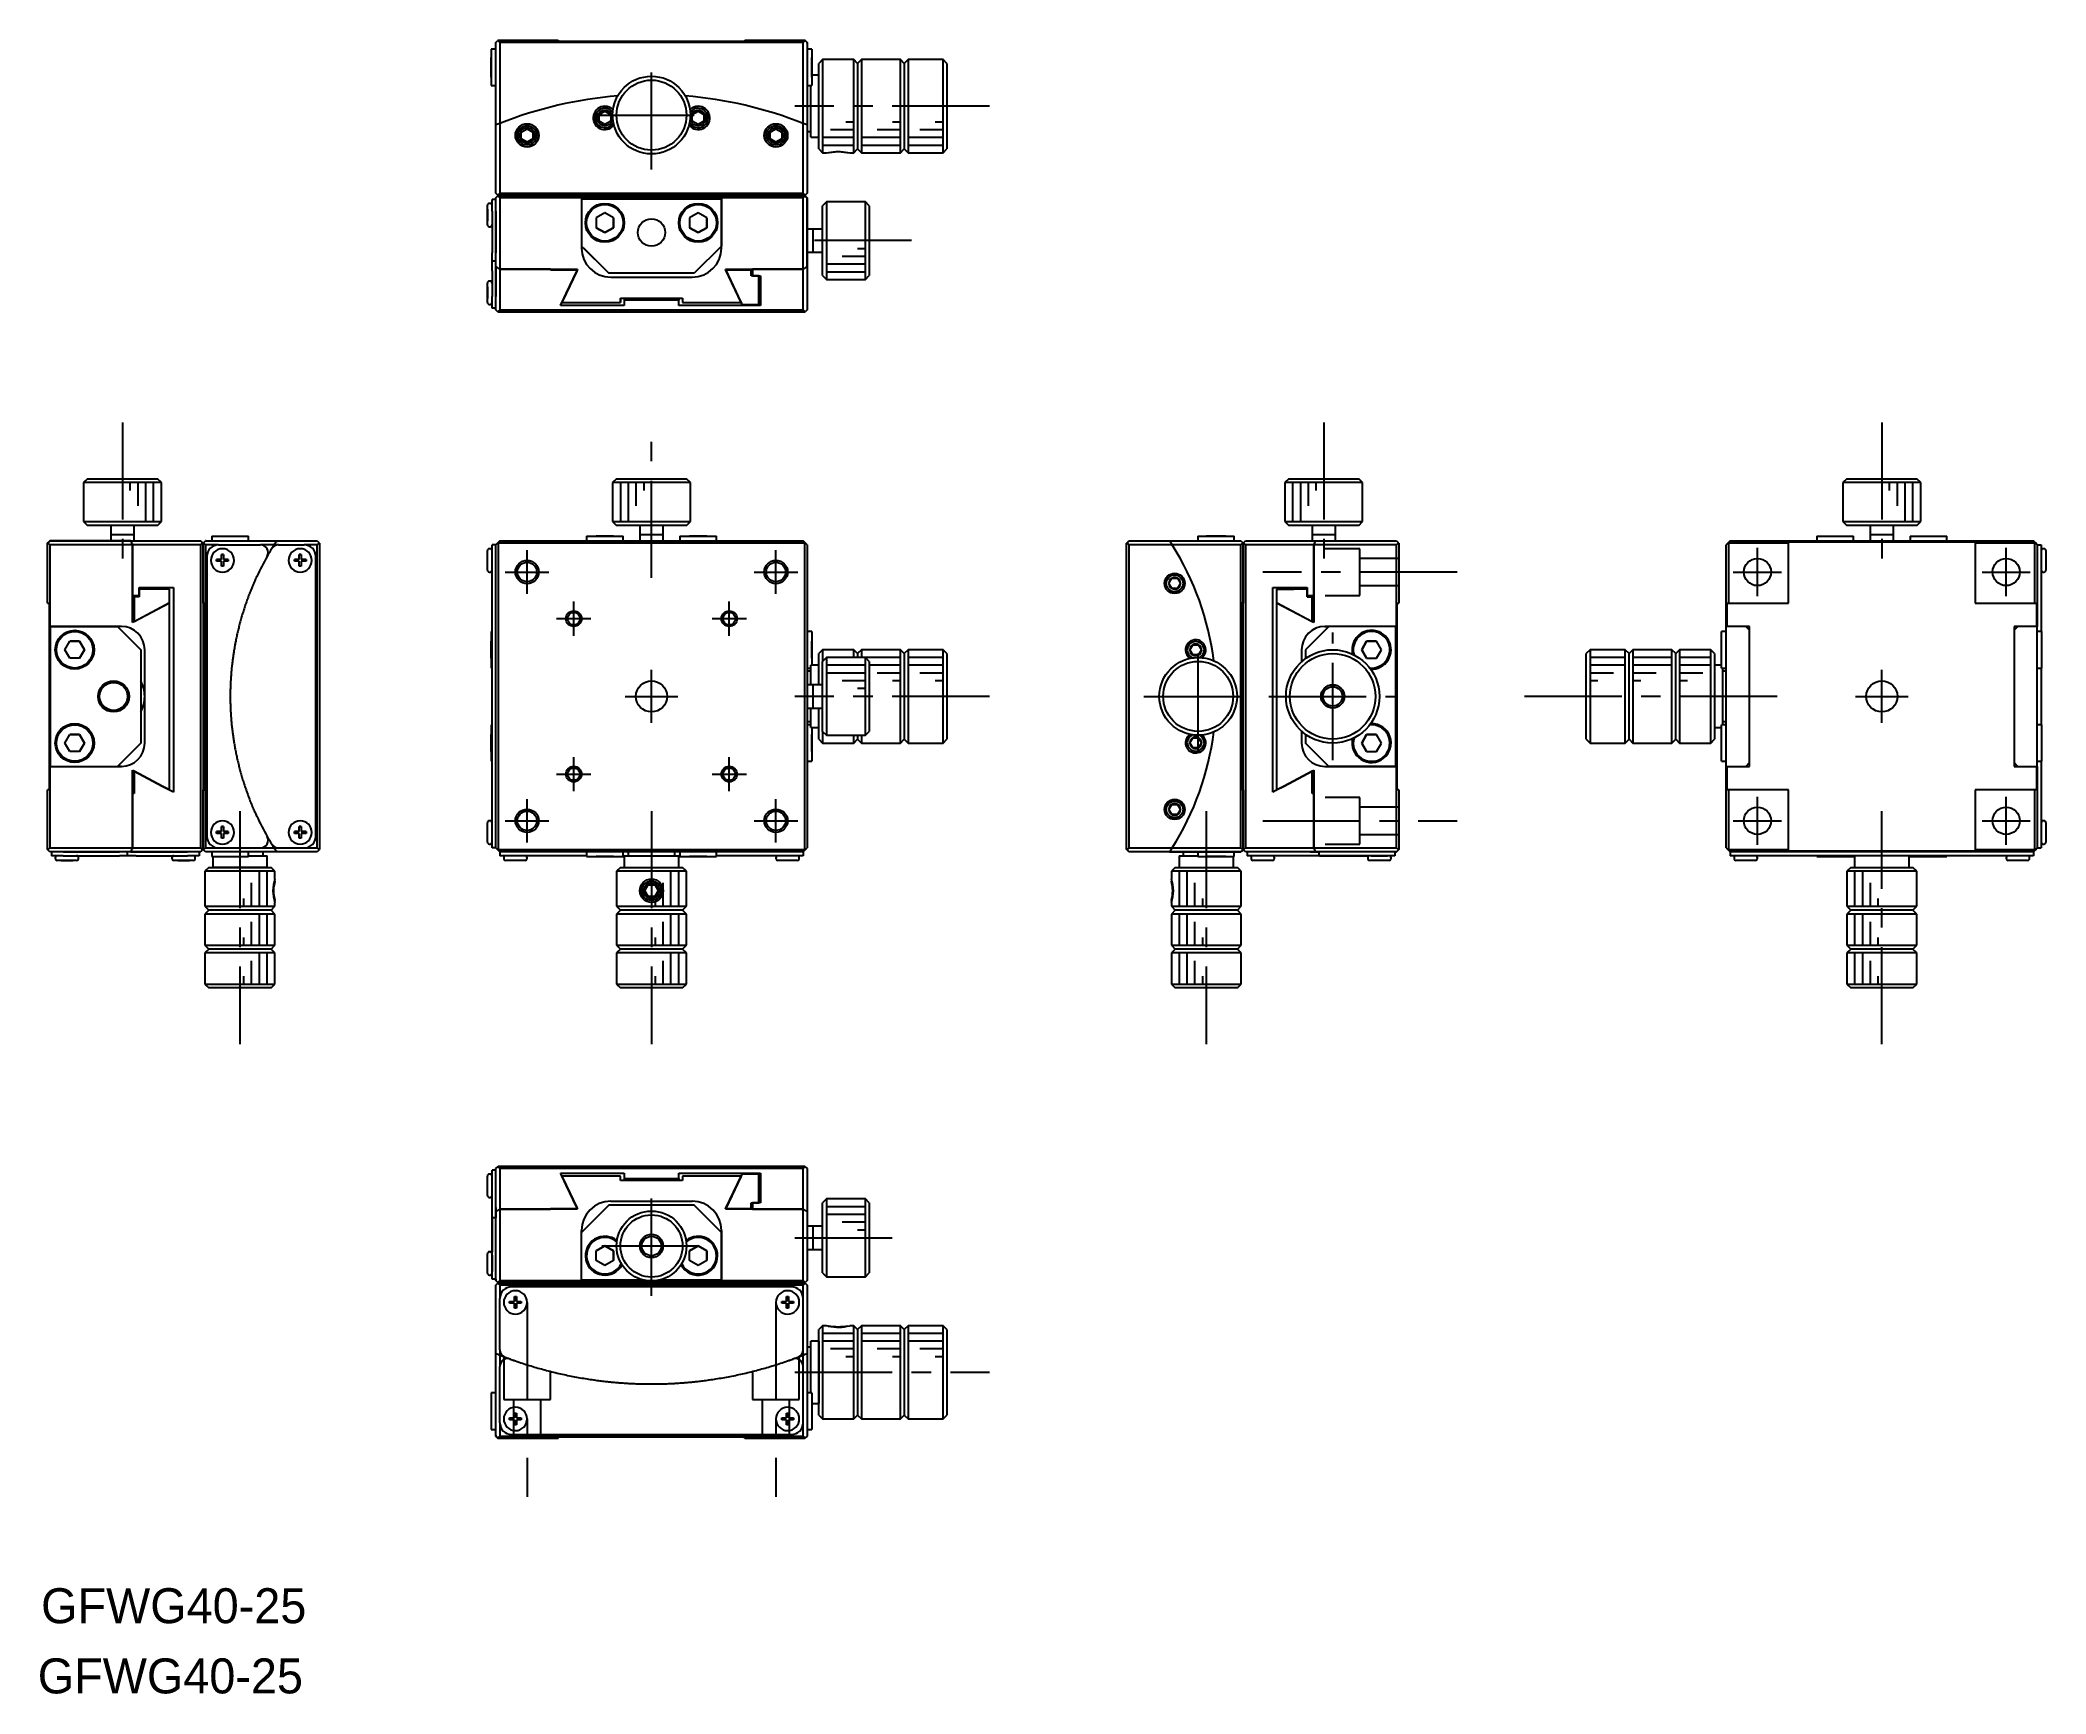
# Model space of a CAD drawing. Extents: x 99 to 357, y 8 to 221.
import ezdxf

# ---------------------------------------------------------------- set-up
doc = ezdxf.new("R2010")
doc.units = 0
doc.header["$LTSCALE"] = 10
doc.linetypes.add('CENTER', pattern=[2, 1.25, -0.25, 0.25, -0.25])
doc.linetypes.add('DASHED', pattern=[3.5, 2, -1.5])
doc.layers.get('0').update_dxf_attribs({"linetype": 'CONTINUOUS'})
doc.layers.add('1', color=7, linetype='CONTINUOUS')
doc.layers.add('CENTER', color=1, linetype='CENTER')
doc.styles.get("Standard").update_dxf_attribs({"font": 'FGP教科書体NT-M'})

msp = doc.modelspace()

# ---------------------------------------------------------------- texts
at = {"layer": '1', "color": 7}
for p in [(99.527281, 16.966254), (99.097191, 7.938592)]:
    msp.add_text('GFWG40-25', height=4.5, dxfattribs=at).set_placement(p)

# ---------------------------------------------------------------- linework, layer by layer
at = {"color": 7, "linetype": 'CONTINUOUS'}
for p, q in [((157.424673, 219.46857), (157.424673, 217.11857)), ((157.424673, 219.46857), (157.424673, 214.76857)), ((158.024673, 219.46857), (157.424673, 219.46857)), ((158.024673, 220.31857), (158.274673, 220.56857)), ((158.024673, 209.700135), (158.024673, 220.31857)), ((158.324673, 220.61857), (158.274673, 220.56857)), ((158.274673, 220.56857), (158.524673, 220.31857)), ((158.324673, 220.61857), (166.024673, 220.61857)), ((197.524673, 220.31857), (158.524673, 220.31857)), ((158.524673, 220.31857), (158.524673, 209.90092)), ((166.024673, 220.41857), (166.024673, 220.61857)), ((166.024673, 220.61857), (166.024673, 220.41857)), ((190.024673, 220.41857), (166.024673, 220.41857)), ((190.024673, 220.61857), (190.024673, 220.41857)), ((190.024673, 220.61857), (197.724673, 220.61857)), ((197.524673, 220.31857), (197.774673, 220.56857)), ((197.524673, 209.90092), (197.524673, 220.31857)), ((197.724673, 220.61857), (197.774673, 220.56857)), ((197.924673, 220.41857), (197.724673, 220.61857)), ((197.774673, 220.56857), (198.024673, 220.31857)), ((197.924673, 220.41857), (198.024673, 220.31857)), ((198.024673, 220.31857), (198.024673, 209.700135)), ((198.024673, 220.31857), (198.024673, 220.21857)), ((198.024673, 220.21857), (198.024673, 220.31857)), ((198.024673, 220.21857), (198.024673, 220.31857)), ((198.024673, 220.21857), (198.024673, 211.61857)), ((198.624673, 219.46857), (198.024673, 219.46857)), ((198.624673, 219.46857), (198.624673, 217.11857)), ((198.624673, 219.46857), (198.624673, 214.76857)), ((157.424673, 217.753655), (157.424673, 218.388741)), ((157.424673, 218.388741), (157.424673, 217.753655)), ((157.424673, 216.483485), (157.424673, 217.753655)), ((157.424673, 217.753655), (157.424673, 216.483485)), ((157.424673, 217.11857), (157.424673, 214.76857)), ((198.624673, 217.753655), (198.624673, 218.388741)), ((198.624673, 218.388741), (198.624673, 217.753655)), ((198.624673, 217.753655), (198.624673, 216.483485)), ((198.624673, 216.483485), (198.624673, 217.753655)), ((198.624673, 217.11857), (198.624673, 214.76857)), ((200.024673, 218.11857), (199.524673, 217.61857)), ((199.524673, 206.61857), (199.524673, 217.61857)), ((200.024673, 218.11857), (200.024673, 206.11857)), ((204.024673, 218.11857), (200.024673, 218.11857)), ((204.024673, 206.11857), (204.024673, 218.11857)), ((204.524673, 217.61857), (204.024673, 218.11857)), ((205.024673, 218.11857), (204.524673, 217.61857)), ((204.524673, 217.61857), (204.524673, 206.61857)), ((205.024673, 218.11857), (205.024673, 206.11857)), ((210.024673, 218.11857), (205.024673, 218.11857)), ((210.024673, 206.11857), (210.024673, 218.11857)), ((210.524673, 217.61857), (210.024673, 218.11857)), ((211.024673, 218.11857), (210.524673, 217.61857)), ((210.524673, 217.61857), (210.524673, 206.61857)), ((211.024673, 218.11857), (211.024673, 206.11857)), ((215.524673, 218.11857), (211.024673, 218.11857)), ((215.524673, 206.11857), (215.524673, 218.11857)), ((216.024673, 217.61857), (215.524673, 218.11857)), ((216.024673, 217.61857), (216.024673, 213.618565)), ((216.024673, 217.61857), (216.024673, 206.61857)), ((157.424673, 215.8484), (157.424673, 216.483485)), ((157.424673, 216.483485), (157.424673, 215.8484)), ((157.424673, 214.76857), (158.024673, 214.76857)), ((198.024673, 214.76857), (198.624673, 214.76857)), ((198.524673, 208.11857), (198.524673, 214.76857)), ((198.624673, 216.483485), (198.624673, 215.8484)), ((198.624673, 215.8484), (198.624673, 216.483485)), ((199.524673, 216.11857), (198.624673, 216.11857)), ((198.024673, 211.61857), (198.024673, 211.11857)), ((158.024673, 200.91857), (158.024673, 209.700135)), ((158.524673, 209.90092), (158.524673, 200.91857)), ((161.274673, 208.791583), (162.024673, 209.224595)), ((162.024673, 209.224595), (162.774673, 208.791583)), ((171.274673, 211.041583), (172.024673, 211.474595)), ((171.274673, 210.175557), (171.274673, 211.041583)), ((172.024673, 209.742545), (171.274673, 210.175557)), ((172.024673, 211.474595), (172.774673, 211.041583)), ((172.774673, 210.175557), (172.024673, 209.742545)), ((172.774673, 211.041583), (172.774673, 210.175557)), ((183.274673, 211.041583), (184.024673, 211.474595)), ((183.274673, 210.175557), (183.274673, 211.041583)), ((184.024673, 209.742545), (183.274673, 210.175557)), ((184.024673, 211.474595), (184.774673, 211.041583)), ((184.774673, 210.175557), (184.024673, 209.742545)), ((184.774673, 211.041583), (184.774673, 210.175557)), ((193.274673, 208.791583), (194.024673, 209.224595)), ((194.024673, 209.224595), (194.774673, 208.791583)), ((197.524673, 200.91857), (197.524673, 209.90092)), ((198.024673, 211.11857), (198.024673, 209.700135)), ((198.024673, 209.700135), (198.024673, 200.91857)), ((216.024673, 210.618575), (216.024673, 206.61857)), ((161.274673, 207.925557), (161.274673, 208.791583)), ((162.024673, 207.492545), (161.274673, 207.925557)), ((162.774673, 207.925557), (162.024673, 207.492545)), ((162.774673, 208.791583), (162.774673, 207.925557)), ((193.274673, 207.925557), (193.274673, 208.791583)), ((194.024673, 207.492545), (193.274673, 207.925557)), ((194.774673, 207.925557), (194.024673, 207.492545)), ((194.774673, 208.791583), (194.774673, 207.925557)), ((198.024673, 208.86857), (198.524673, 208.86857)), ((198.524673, 208.11857), (199.524673, 208.11857)), ((199.524673, 206.61857), (200.024673, 206.11857)), ((204.024673, 206.11857), (204.524673, 206.61857)), ((204.524673, 206.61857), (205.024673, 206.11857)), ((210.024673, 206.11857), (210.524673, 206.61857)), ((210.524673, 206.61857), (211.024673, 206.11857)), ((215.524673, 206.11857), (216.024673, 206.61857)), ((200.024673, 206.11857), (200.524678, 206.11857)), ((203.524667, 206.11857), (204.024673, 206.11857)), ((205.024673, 206.11857), (210.024673, 206.11857)), ((211.024673, 206.11857), (215.524673, 206.11857)), ((156.924673, 198.24357), (156.924673, 199.36857)), ((156.924673, 196.86857), (156.924673, 199.36857)), ((156.924673, 198.86857), (156.924673, 198.24357)), ((156.924673, 198.24357), (156.924673, 198.86857)), ((157.274673, 199.61857), (157.174673, 199.61857)), ((158.024673, 200.11857), (157.524673, 200.11857)), ((157.524673, 198.61857), (157.524673, 200.11857)), ((157.524673, 198.61857), (157.524673, 193.237583)), ((158.274673, 200.66857), (158.024673, 200.91857)), ((158.024673, 200.31857), (158.274673, 200.56857)), ((158.024673, 198.61857), (158.024673, 200.31857)), ((158.024673, 198.61857), (158.024673, 193.237583)), ((158.024673, 193.237583), (158.024673, 198.61857)), ((158.524673, 200.91857), (158.274673, 200.66857)), ((158.324673, 200.61857), (158.274673, 200.66857)), ((158.274673, 200.56857), (158.324673, 200.61857)), ((158.274673, 200.56857), (158.524673, 200.31857)), ((158.324673, 200.61857), (166.024673, 200.61857)), ((166.024673, 200.61857), (158.324673, 200.61857)), ((158.524673, 200.91857), (197.524673, 200.91857)), ((158.524673, 200.31857), (158.524673, 191.151339)), ((169.024673, 200.31857), (158.524673, 200.31857)), ((166.024673, 200.41857), (166.024673, 200.61857)), ((166.024673, 200.41857), (166.024673, 200.61857)), ((190.024673, 200.61857), (166.024673, 200.61857)), ((169.024673, 200.41857), (166.024673, 200.41857)), ((169.024673, 200.41857), (169.024673, 200.31857)), ((169.024673, 200.41857), (169.024673, 200.21857)), ((187.024673, 200.41857), (169.024673, 200.41857)), ((169.024673, 200.31857), (169.024673, 200.21857)), ((169.024673, 200.21857), (169.024673, 194.11857)), ((169.024673, 200.21857), (187.024673, 200.21857)), ((169.024673, 200.21857), (169.024673, 193.86857)), ((187.024673, 200.31857), (187.024673, 200.41857)), ((190.024673, 200.41857), (187.024673, 200.41857)), ((197.524673, 200.31857), (187.024673, 200.31857)), ((187.024673, 200.21857), (187.024673, 200.31857)), ((187.024673, 200.21857), (187.024673, 194.11857)), ((187.024673, 194.11857), (187.024673, 200.21857)), ((190.024673, 200.61857), (190.024673, 200.41857)), ((190.024673, 200.61857), (197.724673, 200.61857)), ((197.724673, 200.61857), (190.024673, 200.61857)), ((197.774673, 200.66857), (197.524673, 200.91857)), ((197.524673, 200.31857), (197.774673, 200.56857)), ((197.524673, 191.151339), (197.524673, 200.31857)), ((197.774673, 200.66857), (197.724673, 200.61857)), ((197.724673, 200.61857), (197.774673, 200.56857)), ((197.924673, 200.41857), (197.724673, 200.61857)), ((197.724673, 200.61857), (197.924673, 200.41857)), ((197.724673, 200.61857), (197.774673, 200.56857)), ((198.024673, 200.91857), (197.774673, 200.66857)), ((197.774673, 200.56857), (198.024673, 200.31857)), ((198.024673, 200.31857), (197.774673, 200.56857)), ((198.024673, 200.31857), (198.024673, 191.473067)), ((198.024673, 197.11857), (198.024673, 200.31857)), ((200.524673, 199.81857), (200.024673, 199.31857)), ((200.024673, 190.31857), (200.024673, 199.31857)), ((200.524673, 199.81857), (200.524673, 189.81857)), ((205.524673, 199.81857), (200.524673, 199.81857)), ((205.524673, 189.81857), (205.524673, 199.81857)), ((206.024673, 199.31857), (205.524673, 199.81857)), ((206.024673, 199.31857), (206.024673, 190.31857)), ((156.924673, 197.99357), (156.924673, 198.24357)), ((156.924673, 197.99357), (156.924673, 198.24357)), ((156.924673, 198.24357), (156.924673, 197.99357)), ((156.924673, 196.86857), (156.924673, 197.99357)), ((156.924673, 197.36857), (156.924673, 197.99357)), ((156.924673, 197.99357), (156.924673, 197.36857)), ((157.174673, 196.61857), (157.274673, 196.61857)), ((172.024673, 198.388741), (170.924673, 197.753655)), ((170.924673, 197.753655), (170.924673, 196.483485)), ((170.924673, 196.483485), (172.024673, 195.8484)), ((172.024673, 195.8484), (170.924673, 196.483485)), ((173.124673, 197.753655), (172.024673, 198.388741)), ((172.024673, 195.8484), (173.124673, 196.483485)), ((173.124673, 196.483485), (172.024673, 195.8484)), ((173.124673, 196.483485), (173.124673, 197.753655)), ((173.124673, 197.753655), (173.124673, 196.483485)), ((184.024673, 198.388741), (182.924673, 197.753655)), ((182.924673, 197.753655), (182.924673, 196.483485)), ((182.924673, 196.483485), (184.024673, 195.8484)), ((184.024673, 195.8484), (182.924673, 196.483485)), ((185.124673, 197.753655), (184.024673, 198.388741)), ((184.024673, 195.8484), (185.124673, 196.483485)), ((185.124673, 196.483485), (184.024673, 195.8484)), ((185.124673, 196.483485), (185.124673, 197.753655)), ((185.124673, 197.753655), (185.124673, 196.483485)), ((198.024673, 191.473067), (198.024673, 197.11857)), ((198.824673, 196.31857), (198.024692, 196.31857)), ((198.824673, 196.31857), (198.819673, 196.31857)), ((198.824673, 194.81857), (198.824673, 196.318575)), ((200.024673, 196.31857), (198.824673, 196.31857)), ((198.829673, 196.31857), (198.824673, 196.31857)), ((172.524673, 190.61857), (169.024673, 194.11857)), ((169.524673, 193.61857), (169.024673, 194.11857)), ((169.024673, 194.11857), (169.024673, 193.86857)), ((169.524673, 193.61857), (172.524673, 190.61857)), ((187.024673, 194.11857), (183.524673, 190.61857)), ((187.024673, 193.86857), (187.024673, 194.11857)), ((198.824673, 193.318565), (198.824673, 194.81857)), ((157.524673, 192.237583), (157.524673, 193.237583)), ((157.524673, 191.770564), (157.524673, 192.237583)), ((157.524673, 192.237583), (158.024673, 192.237583)), ((157.524673, 190.917085), (157.524673, 191.770564)), ((157.524673, 190.917085), (157.524673, 188.91857)), ((158.024673, 191.473067), (158.024673, 193.237583)), ((158.024673, 191.473067), (158.024673, 191.770564)), ((158.024673, 191.473067), (158.024673, 190.917085)), ((158.024673, 190.917085), (158.024673, 191.473067)), ((158.024673, 190.917085), (158.024673, 187.61857)), ((158.024673, 187.61857), (158.024673, 190.917085)), ((158.524673, 191.151339), (165.024673, 191.151339)), ((158.524673, 191.151339), (158.524673, 185.91857)), ((165.024673, 191.151339), (158.524673, 191.151339)), ((165.024673, 191.151339), (168.524673, 191.151339)), ((165.024673, 191.031725), (165.024673, 191.151339)), ((168.466937, 191.031725), (165.024673, 191.031725)), ((168.406514, 190.90639), (167.047727, 188.042092)), ((167.047727, 188.042092), (168.406514, 190.90639)), ((168.466938, 191.031725), (168.406514, 190.90639)), ((168.406514, 190.90639), (168.466937, 191.031725)), ((168.524673, 191.151339), (168.466938, 191.031725)), ((187.524673, 191.151339), (191.024673, 191.151339)), ((187.593999, 191.007692), (187.524673, 191.151339)), ((187.582408, 191.031725), (189.5198, 186.923099)), ((190.820869, 191.031725), (187.582408, 191.031725)), ((189.545398, 186.86738), (187.593999, 191.007692)), ((190.820868, 191.151339), (190.820868, 191.031725)), ((190.820869, 190.310993), (190.820869, 191.031725)), ((191.024673, 191.151339), (197.524673, 191.151339)), ((197.524673, 191.151339), (191.024673, 191.151339)), ((191.024673, 191.151339), (191.024673, 190.310993)), ((197.524673, 185.91857), (197.524673, 191.151339)), ((198.024673, 191.473067), (198.024673, 185.91857)), ((198.024692, 193.31857), (198.829673, 193.31857)), ((198.819673, 193.31857), (200.024673, 193.31857)), ((156.924673, 188.24357), (156.924673, 189.36857)), ((156.924673, 186.86857), (156.924673, 189.36857)), ((156.924673, 188.86857), (156.924673, 188.24357)), ((156.924673, 188.24357), (156.924673, 188.86857)), ((157.274673, 189.61857), (157.174673, 189.61857)), ((157.524673, 188.91857), (157.524673, 187.61857)), ((183.524673, 190.61857), (172.524673, 190.61857)), ((172.774673, 190.11857), (183.274673, 190.11857)), ((191.024673, 190.310993), (190.820869, 190.310993)), ((191.820869, 190.310993), (191.024673, 190.310993)), ((191.024673, 190.310993), (191.820868, 190.310993)), ((191.820868, 190.310993), (192.024673, 190.310993)), ((191.820869, 186.615493), (191.820869, 190.310993)), ((192.024673, 190.310993), (192.024673, 186.48921)), ((200.024673, 190.31857), (200.524673, 189.81857)), ((200.524673, 189.81857), (205.524673, 189.81857)), ((205.524673, 189.81857), (206.024673, 190.31857)), ((156.924673, 187.99357), (156.924673, 188.24357)), ((156.924673, 187.99357), (156.924673, 188.24357)), ((156.924673, 188.24357), (156.924673, 187.99357)), ((156.924673, 186.86857), (156.924673, 187.99357)), ((156.924673, 187.36857), (156.924673, 187.99357)), ((156.924673, 187.99357), (156.924673, 187.36857)), ((157.174673, 186.61857), (157.274673, 186.61857)), ((157.524673, 186.11857), (157.524673, 187.61857)), ((158.024673, 186.11857), (157.524673, 186.11857)), ((158.024673, 185.91857), (158.024673, 187.61857)), ((158.274673, 185.66857), (158.024673, 185.91857)), ((158.524673, 185.91857), (158.274673, 185.66857)), ((158.524673, 185.91857), (197.524673, 185.91857)), ((166.330741, 186.48921), (166.462225, 186.776472)), ((174.524673, 186.48921), (166.330741, 186.48921)), ((166.462225, 186.776472), (166.504511, 186.868608)), ((167.047727, 188.042092), (166.503947, 186.86738)), ((166.503947, 186.86738), (174.024673, 186.86738)), ((166.504511, 186.868608), (166.529245, 186.922447)), ((166.529245, 186.922447), (167.047727, 188.042092)), ((174.024673, 187.430927), (182.024673, 187.430927)), ((174.024673, 186.86738), (174.024673, 187.430927)), ((174.024673, 187.430927), (174.024673, 186.86738)), ((174.524673, 187.430927), (174.524673, 187.180997)), ((174.524673, 187.180997), (174.524673, 186.48921)), ((181.524673, 187.180997), (174.524673, 187.180997)), ((181.524673, 187.430927), (181.524673, 187.180997)), ((181.524673, 186.48921), (181.524673, 187.180997)), ((192.024673, 186.48921), (181.524673, 186.48921)), ((182.024673, 187.430927), (182.024673, 186.86738)), ((182.024673, 186.86738), (189.545398, 186.86738)), ((189.5198, 186.923099), (189.545398, 186.86738)), ((189.545398, 186.86738), (189.660869, 186.615493)), ((189.660869, 186.615493), (191.820869, 186.615493)), ((197.774673, 185.66857), (197.524673, 185.91857)), ((198.024673, 185.91857), (197.774673, 185.66857)), ((158.324673, 185.61857), (158.274673, 185.66857)), ((197.724673, 185.61857), (158.324673, 185.61857)), ((197.724673, 185.61857), (197.774673, 185.66857)), ((105.499565, 164.193458), (104.999565, 163.693458)), ((114.999565, 163.693458), (104.999565, 163.693458)), ((104.999565, 163.693458), (104.999565, 158.693458)), ((105.499565, 164.193458), (114.499565, 164.193458)), ((114.999565, 163.693458), (114.499565, 164.193458)), ((114.999565, 158.693458), (114.999565, 163.693458)), ((173.524673, 164.193458), (173.024673, 163.693458)), ((183.024673, 163.693458), (173.024673, 163.693458)), ((173.024673, 163.693458), (173.024673, 158.693458)), ((173.524673, 164.193458), (182.524673, 164.193458)), ((183.024673, 163.693458), (182.524673, 164.193458)), ((183.024673, 158.693458), (183.024673, 163.693458)), ((259.974782, 164.193458), (259.474782, 163.693458)), ((269.474782, 163.693458), (259.474782, 163.693458)), ((259.474782, 163.693458), (259.474782, 158.693458)), ((259.974782, 164.193458), (268.974782, 164.193458)), ((269.474782, 163.693458), (268.974782, 164.193458)), ((269.474782, 158.693458), (269.474782, 163.693458)), ((331.74156, 164.193458), (331.24156, 163.693458)), ((336.24156, 163.693458), (331.24156, 163.693458)), ((331.24156, 163.693458), (331.24156, 158.693458)), ((331.74156, 164.193458), (336.24156, 164.193458)), ((336.24156, 164.193458), (340.74156, 164.193458)), ((341.24156, 163.693458), (336.24156, 163.693458)), ((341.24156, 163.693458), (340.74156, 164.193458)), ((341.24156, 158.693458), (341.24156, 163.693458)), ((104.999565, 158.693458), (114.999565, 158.693458)), ((104.999565, 158.693458), (105.499565, 158.193458)), ((114.499565, 158.193458), (105.499565, 158.193458)), ((108.499565, 158.193458), (108.499565, 156.993458)), ((111.499565, 156.988458), (111.499565, 158.193458)), ((114.499565, 158.193458), (114.999565, 158.693458)), ((173.024673, 158.693458), (178.024673, 158.693458)), ((173.024673, 158.693458), (173.524673, 158.193458)), ((178.024673, 158.193458), (173.524673, 158.193458)), ((176.524673, 158.193458), (176.524673, 156.993458)), ((178.024673, 158.693458), (183.024673, 158.693458)), ((182.524673, 158.193458), (178.024673, 158.193458)), ((179.524673, 156.993458), (179.524673, 158.193458)), ((182.524673, 158.193458), (183.024673, 158.693458)), ((259.474782, 158.693458), (269.474782, 158.693458)), ((259.474782, 158.693458), (259.974782, 158.193458)), ((268.974782, 158.193458), (259.974782, 158.193458)), ((262.974782, 158.193458), (262.974782, 156.988458)), ((265.974782, 156.993458), (265.974782, 158.193458)), ((268.974782, 158.193458), (269.474782, 158.693458)), ((331.24156, 158.693458), (341.24156, 158.693458)), ((331.24156, 158.693458), (331.74156, 158.193458)), ((340.74156, 158.193458), (331.74156, 158.193458)), ((334.74156, 158.193458), (334.74156, 156.993458)), ((337.74156, 156.993458), (337.74156, 158.193458)), ((340.74156, 158.193458), (341.24156, 158.693458)), ((100.549565, 156.093458), (100.349565, 155.893458)), ((100.349565, 155.893458), (100.549565, 156.093458)), ((100.349565, 155.893458), (100.399565, 155.943458)), ((100.349565, 155.893458), (100.399565, 155.943458)), ((100.349565, 148.193458), (100.349565, 155.893458)), ((100.399565, 155.943458), (100.649565, 156.193458)), ((100.649565, 156.193458), (100.399565, 155.943458)), ((100.649565, 155.693458), (100.399565, 155.943458)), ((100.649565, 156.193458), (111.067216, 156.193458)), ((107.349565, 156.193458), (100.649565, 156.193458)), ((111.268001, 155.693458), (100.649565, 155.693458)), ((100.649565, 155.693458), (100.649565, 145.193458)), ((111.067216, 156.193458), (107.349565, 156.193458)), ((109.999565, 156.993458), (108.49956, 156.993458)), ((108.499565, 156.998458), (108.499565, 156.993458)), ((108.499565, 156.993458), (108.499565, 156.193478)), ((108.499565, 156.993458), (108.499565, 156.988458)), ((111.49957, 156.993458), (109.999565, 156.993458)), ((111.067216, 156.193458), (120.049565, 156.193458)), ((111.268001, 149.193458), (111.268001, 155.693458)), ((120.049565, 155.693458), (111.268001, 155.693458)), ((111.268001, 155.693458), (111.268001, 149.193458)), ((111.499565, 156.193478), (111.499565, 156.998458)), ((120.049565, 156.193458), (120.299565, 155.943458)), ((120.299565, 155.943458), (120.049565, 155.693458)), ((120.049565, 116.693458), (120.049565, 155.693458)), ((120.349565, 155.893458), (120.299565, 155.943458)), ((120.549565, 156.093458), (120.349565, 155.893458)), ((120.399565, 155.943458), (120.349565, 155.893458)), ((120.349565, 148.193458), (120.349565, 155.893458)), ((120.349565, 155.893458), (120.349565, 148.193458)), ((120.399565, 155.943458), (120.649565, 156.193458)), ((120.649565, 155.693458), (120.399565, 155.943458)), ((120.549565, 156.093458), (120.649565, 156.193458)), ((120.649565, 156.193458), (129.816796, 156.193458)), ((120.649565, 156.193458), (120.749565, 156.193458)), ((120.749565, 156.193458), (120.649565, 156.193458)), ((120.749565, 156.193458), (120.649565, 156.193458)), ((122.349565, 155.693458), (120.649565, 155.693458)), ((120.649565, 155.693458), (120.649565, 116.693458)), ((120.749565, 156.193458), (126.849565, 156.193458)), ((121.499565, 156.793458), (126.199565, 156.793458)), ((121.499565, 156.793458), (121.499565, 156.193458)), ((122.349565, 155.693458), (127.730553, 155.693458)), ((122.349565, 155.693458), (127.730553, 155.693458)), ((126.199565, 156.193458), (126.199565, 156.793458)), ((126.849565, 156.193458), (127.099565, 156.193458)), ((127.099565, 156.193458), (129.816796, 156.193458)), ((129.495068, 155.693458), (127.730553, 155.693458)), ((130.051051, 155.693458), (129.495068, 155.693458)), ((129.816796, 156.193458), (135.049565, 156.193458)), ((130.051051, 155.693458), (133.349565, 155.693458)), ((135.049565, 155.693458), (133.349565, 155.693458)), ((135.049565, 156.193458), (135.299565, 155.943458)), ((135.299565, 155.943458), (135.049565, 155.693458)), ((135.049565, 116.693458), (135.049565, 155.693458)), ((135.349565, 155.893458), (135.299565, 155.943458)), ((135.349565, 155.893458), (135.349565, 116.493458)), ((156.924673, 153.693458), (156.924673, 154.943458)), ((157.274673, 155.193458), (157.174673, 155.193458)), ((158.024673, 155.693458), (157.524673, 155.693458)), ((158.024673, 155.693458), (157.524673, 155.693458)), ((157.524673, 154.193458), (157.524673, 155.693458)), ((158.274673, 155.943458), (158.024673, 155.693458)), ((158.024673, 116.693458), (158.024673, 155.693458)), ((158.524673, 156.193458), (158.274673, 155.943458)), ((158.324673, 155.893458), (158.274673, 155.943458)), ((158.324673, 155.893458), (158.324673, 116.493458)), ((197.724673, 155.893458), (158.324673, 155.893458)), ((158.524673, 156.193458), (197.524673, 156.193458)), ((169.674673, 156.793458), (174.374673, 156.793458)), ((169.674673, 156.793458), (174.374673, 156.793458)), ((169.674673, 156.793458), (169.674673, 156.193458)), ((172.024673, 156.793458), (170.924673, 156.793458)), ((170.924673, 156.793458), (172.024673, 156.793458)), ((173.124673, 156.793458), (172.024673, 156.793458)), ((172.024673, 156.793458), (173.124673, 156.793458)), ((174.374673, 156.193458), (174.374673, 156.793458)), ((179.524678, 156.993458), (176.524667, 156.993458)), ((176.524673, 156.998458), (176.524673, 156.993458)), ((176.524673, 156.993458), (176.524673, 156.193478)), ((176.524673, 156.993458), (176.524673, 156.988458)), ((179.524673, 156.993458), (179.524673, 156.998458)), ((179.524673, 156.193478), (179.524673, 156.993458)), ((179.524673, 156.988458), (179.524673, 156.993458)), ((181.674673, 156.793458), (186.374673, 156.793458)), ((181.674673, 156.793458), (186.374673, 156.793458)), ((181.674673, 156.793458), (181.674673, 156.193458)), ((184.024673, 156.793458), (182.924673, 156.793458)), ((182.924673, 156.793458), (184.024673, 156.793458)), ((185.124673, 156.793458), (184.024673, 156.793458)), ((184.024673, 156.793458), (185.124673, 156.793458)), ((186.374673, 156.193458), (186.374673, 156.793458)), ((197.774673, 155.943458), (197.524673, 156.193458)), ((197.724673, 155.893458), (197.774673, 155.943458)), ((197.724673, 116.493458), (197.724673, 155.893458)), ((198.024673, 155.693458), (197.774673, 155.943458)), ((198.024673, 155.693458), (198.024673, 116.693458)), ((239.124782, 155.893458), (239.174782, 155.943458)), ((239.124782, 116.493458), (239.124782, 155.893458)), ((239.174782, 155.943458), (239.424782, 156.193458)), ((239.424782, 155.693458), (239.174782, 155.943458)), ((239.424782, 156.193458), (244.657551, 156.193458)), ((244.979279, 155.693458), (239.424782, 155.693458)), ((239.424782, 155.693458), (239.424782, 116.693458)), ((244.657551, 156.193458), (253.824782, 156.193458)), ((253.824782, 155.693458), (244.979279, 155.693458)), ((248.274782, 156.793458), (250.624782, 156.793458)), ((248.274782, 156.793458), (252.974782, 156.793458)), ((248.274782, 156.793458), (248.274782, 156.193458)), ((249.989697, 156.793458), (249.354611, 156.793458)), ((249.354611, 156.793458), (249.989697, 156.793458)), ((249.989697, 156.793458), (251.259867, 156.793458)), ((251.259867, 156.793458), (249.989697, 156.793458)), ((250.624782, 156.793458), (252.974782, 156.793458)), ((251.259867, 156.793458), (251.894953, 156.793458)), ((251.894953, 156.793458), (251.259867, 156.793458)), ((252.974782, 156.193458), (252.974782, 156.793458)), ((253.824782, 156.193458), (254.074782, 155.943458)), ((254.074782, 155.943458), (253.824782, 155.693458)), ((253.824782, 116.693458), (253.824782, 155.693458)), ((254.124782, 155.893458), (254.074782, 155.943458)), ((254.174782, 155.943458), (254.124782, 155.893458)), ((254.124782, 155.893458), (254.124782, 148.193458)), ((254.124782, 148.193458), (254.124782, 155.893458)), ((254.174782, 155.943458), (254.424782, 156.193458)), ((254.424782, 155.693458), (254.174782, 155.943458)), ((254.424782, 156.193458), (263.407132, 156.193458)), ((263.206347, 155.693458), (254.424782, 155.693458)), ((254.424782, 155.693458), (254.424782, 116.693458)), ((265.974787, 156.993458), (262.974777, 156.993458)), ((262.974782, 156.998458), (262.974782, 156.193478)), ((263.206347, 155.693458), (263.206347, 149.193458)), ((273.824782, 155.693458), (263.206347, 155.693458)), ((263.206347, 149.193458), (263.206347, 155.693458)), ((263.407132, 156.193458), (273.824782, 156.193458)), ((265.974782, 156.993458), (265.974782, 156.998458)), ((265.974782, 156.988458), (265.974782, 156.993458)), ((265.974782, 156.193478), (265.974782, 156.993458)), ((273.824782, 156.193458), (274.074782, 155.943458)), ((274.074782, 155.943458), (273.824782, 155.693458)), ((273.824782, 145.193458), (273.824782, 155.693458)), ((274.124782, 155.893458), (274.074782, 155.943458)), ((274.124782, 155.893458), (274.124782, 148.193458)), ((316.49156, 155.943458), (316.24156, 155.693458)), ((316.24156, 145.193458), (316.24156, 155.693458)), ((316.74156, 156.193458), (316.49156, 155.943458)), ((316.54156, 155.893458), (316.49156, 155.943458)), ((316.54156, 155.893458), (316.54156, 148.193458)), ((324.24156, 155.893458), (316.54156, 155.893458)), ((316.74156, 156.193458), (337.74156, 156.193458)), ((324.24156, 156.093458), (348.24156, 156.093458)), ((324.24156, 155.893458), (324.24156, 156.093458)), ((324.24156, 148.193458), (324.24156, 155.893458)), ((327.89156, 156.793458), (332.59156, 156.793458)), ((327.89156, 156.793458), (327.89156, 156.193458)), ((332.59156, 156.193458), (332.59156, 156.793458)), ((337.741565, 156.993458), (334.741555, 156.993458)), ((334.74156, 156.998458), (334.74156, 156.993458)), ((334.74156, 156.993458), (334.74156, 156.193478)), ((334.74156, 156.993458), (334.74156, 156.988458)), ((337.74156, 156.993458), (337.74156, 156.998458)), ((337.74156, 156.193478), (337.74156, 156.993458)), ((337.74156, 156.988458), (337.74156, 156.993458)), ((337.74156, 156.193458), (355.74156, 156.193458)), ((339.89156, 156.793458), (344.59156, 156.793458)), ((339.89156, 156.793458), (339.89156, 156.193458)), ((344.59156, 156.193458), (344.59156, 156.793458)), ((348.24156, 156.093458), (348.24156, 155.893458)), ((355.94156, 155.893458), (348.24156, 155.893458)), ((348.24156, 155.893458), (348.24156, 148.193458)), ((355.99156, 155.943458), (355.74156, 156.193458)), ((355.94156, 155.893458), (355.99156, 155.943458)), ((355.94156, 148.193458), (355.94156, 155.893458)), ((356.24156, 155.693458), (355.99156, 155.943458)), ((356.24156, 155.693458), (356.74156, 155.693458)), ((356.24156, 155.693458), (356.74156, 155.693458)), ((356.24156, 155.693458), (356.24156, 145.193458)), ((356.74156, 155.693458), (356.74156, 154.193458)), ((357.09156, 155.193458), (356.99156, 155.193458)), ((357.34156, 154.943458), (357.34156, 152.443458)), ((120.849565, 154.193458), (120.849565, 142.449644)), ((122.099565, 153.818458), (122.724565, 153.818458)), ((122.099565, 153.568458), (122.099565, 153.818458)), ((122.724565, 153.818458), (122.099565, 153.818458)), ((122.724565, 153.568458), (122.099565, 153.568458)), ((122.724565, 154.443458), (122.974565, 154.443458)), ((122.724565, 153.818458), (122.724565, 154.443458)), ((122.974565, 154.443458), (122.724565, 154.443458)), ((122.724565, 152.943458), (122.724565, 153.568458)), ((122.974565, 152.943458), (122.724565, 152.943458)), ((122.974565, 154.443458), (122.974565, 153.818458)), ((122.974565, 153.818458), (123.599565, 153.818458)), ((123.599565, 153.818458), (122.974565, 153.818458)), ((122.974565, 153.568458), (122.974565, 152.943458)), ((123.599565, 153.568458), (122.974565, 153.568458)), ((123.599565, 153.818458), (123.599565, 153.568458)), ((132.099565, 153.818458), (132.724565, 153.818458)), ((132.099565, 153.568458), (132.099565, 153.818458)), ((132.724565, 153.818458), (132.099565, 153.818458)), ((132.724565, 153.568458), (132.099565, 153.568458)), ((132.724565, 154.443458), (132.974565, 154.443458)), ((132.724565, 153.818458), (132.724565, 154.443458)), ((132.974565, 154.443458), (132.724565, 154.443458)), ((132.724565, 152.943458), (132.724565, 153.568458)), ((132.974565, 152.943458), (132.724565, 152.943458)), ((132.974565, 154.443458), (132.974565, 153.818458)), ((132.974565, 153.818458), (133.599565, 153.818458)), ((133.599565, 153.818458), (132.974565, 153.818458)), ((132.974565, 153.568458), (132.974565, 152.943458)), ((133.599565, 153.568458), (132.974565, 153.568458)), ((133.599565, 153.818458), (133.599565, 153.568458)), ((134.849565, 118.193458), (134.849565, 154.193458)), ((156.924673, 152.443458), (156.924673, 153.693458)), ((157.174673, 152.193458), (157.274673, 152.193458)), ((157.524673, 152.893458), (157.524673, 154.193458)), ((157.524673, 119.493458), (157.524673, 152.893458)), ((356.74156, 154.193458), (356.74156, 144.543458)), ((356.99156, 152.193458), (357.09156, 152.193458)), ((112.132971, 149.993799), (112.132971, 150.193458)), ((112.132971, 150.193458), (116.549765, 150.193458)), ((112.132971, 149.993799), (112.132971, 149.193458)), ((116.055548, 149.993799), (112.132971, 149.993799)), ((112.132971, 149.193458), (112.132971, 149.993799)), ((113.855706, 149.993799), (113.859565, 149.997658)), ((113.859565, 149.997658), (114.055365, 150.193458)), ((116.055548, 148.233799), (116.055548, 149.993799)), ((116.549765, 150.193458), (116.549765, 123.893309)), ((244.928948, 150.084421), (244.554505, 150.732977)), ((244.554783, 150.734421), (244.929226, 151.382977)), ((245.678948, 150.083458), (244.93006, 150.083458)), ((244.930616, 151.383458), (245.679912, 151.383458)), ((246.054781, 150.732495), (245.680338, 150.08394)), ((245.680616, 151.382495), (246.055059, 150.73394)), ((257.924582, 123.893309), (257.924582, 150.193458)), ((257.924582, 150.193458), (262.341377, 150.193458)), ((258.4188, 149.993799), (258.4188, 148.233799)), ((262.341377, 149.993799), (258.4188, 149.993799)), ((258.4188, 149.993799), (260.618641, 149.993799)), ((260.418982, 150.193458), (260.614782, 149.997658)), ((260.614782, 149.997658), (260.618641, 149.993799)), ((260.618641, 149.993799), (260.614782, 149.993799)), ((262.341377, 149.993799), (260.614782, 149.993799)), ((262.341377, 150.193458), (262.341377, 149.993799)), ((262.341377, 149.193458), (262.341377, 149.993799)), ((262.341377, 149.993799), (262.341377, 149.193458)), ((100.349565, 148.193458), (100.549565, 148.193458)), ((100.549565, 148.193458), (100.549565, 145.193458)), ((111.268001, 145.693458), (111.268001, 149.193458)), ((111.268001, 149.193458), (112.132971, 149.193458)), ((111.268001, 148.993799), (111.484036, 148.993799)), ((116.055548, 148.233799), (111.479002, 145.806238)), ((111.484036, 148.993799), (111.484036, 145.808928)), ((112.132971, 148.993799), (111.484036, 148.993799)), ((111.484036, 145.808928), (116.055548, 148.233799)), ((112.132971, 149.193458), (112.132971, 148.993799)), ((116.055548, 124.153117), (116.055548, 148.233799)), ((120.349565, 148.193458), (120.549565, 148.193458)), ((120.349565, 148.193458), (120.349565, 124.193458)), ((120.549565, 148.193458), (120.549565, 124.193458)), ((253.924782, 148.193458), (254.124782, 148.193458)), ((253.924782, 124.193458), (253.924782, 148.193458)), ((254.124782, 148.193458), (253.924782, 148.193458)), ((254.124782, 124.193458), (254.124782, 148.193458)), ((258.4188, 148.233799), (262.990312, 145.808928)), ((258.4188, 148.233799), (258.4188, 124.153117)), ((262.995346, 145.806238), (258.4188, 148.233799)), ((262.341377, 148.993799), (262.341377, 149.193458)), ((262.341377, 149.193458), (263.206347, 149.193458)), ((262.990312, 148.993799), (262.341377, 148.993799)), ((262.341377, 148.993799), (263.206347, 148.993799)), ((262.990312, 145.808928), (262.990312, 148.993799)), ((262.990312, 148.993799), (263.206347, 148.993799)), ((262.990312, 148.993799), (263.206347, 148.993799)), ((263.206347, 149.193458), (263.206347, 145.693458)), ((273.924782, 148.193458), (274.124782, 148.193458)), ((273.924782, 145.193458), (273.924782, 148.193458)), ((273.924782, 148.193458), (274.124782, 148.193458)), ((316.34156, 148.193458), (316.54156, 148.193458)), ((316.34156, 145.193458), (316.34156, 148.193458)), ((316.54156, 148.193458), (324.24156, 148.193458)), ((348.24156, 148.193458), (355.94156, 148.193458)), ((355.94156, 148.193458), (356.14156, 148.193458)), ((356.14156, 148.193458), (356.14156, 145.193458)), ((100.649565, 145.193458), (100.549565, 145.193458)), ((100.549565, 145.193458), (100.549565, 127.193458)), ((100.749565, 145.193458), (100.649565, 145.193458)), ((100.749565, 127.193458), (100.749565, 145.193458)), ((100.749565, 145.193458), (109.349565, 145.193458)), ((109.349565, 145.193458), (100.749565, 145.193458)), ((109.349565, 145.193458), (112.349565, 142.193458)), ((109.849565, 145.193458), (109.349565, 145.193458)), ((111.268001, 145.808928), (111.484036, 145.808928)), ((111.479002, 145.806238), (111.268001, 145.693458)), ((157.424673, 144.543458), (157.424673, 139.843458)), ((157.424673, 144.543458), (157.424673, 139.843458)), ((198.624673, 144.543458), (198.024673, 144.543458)), ((198.624673, 144.543458), (198.624673, 140.193458)), ((198.624673, 144.543458), (198.624673, 140.193458)), ((265.124782, 145.193458), (262.124782, 142.193458)), ((262.990312, 145.808928), (263.206347, 145.808928)), ((263.078508, 145.761796), (262.995346, 145.806238)), ((263.206347, 145.693458), (263.078508, 145.761796)), ((265.124782, 145.193458), (264.624782, 145.193458)), ((264.624782, 145.193458), (265.124782, 145.193458)), ((273.724782, 145.193458), (265.124782, 145.193458)), ((273.724782, 145.193458), (265.124782, 145.193458)), ((273.724782, 127.193458), (273.724782, 145.193458)), ((273.824782, 145.193458), (273.724782, 145.193458)), ((273.724782, 145.193458), (273.924782, 145.193458)), ((273.924782, 145.193458), (273.824782, 145.193458)), ((273.924782, 127.193458), (273.924782, 145.193458)), ((315.64156, 139.843458), (315.64156, 144.543458)), ((316.24156, 144.543458), (315.64156, 144.543458)), ((316.24156, 137.693458), (316.24156, 145.193458)), ((316.34156, 145.193458), (316.24156, 145.193458)), ((319.24156, 145.193458), (316.34156, 145.193458)), ((319.24156, 144.693458), (318.74156, 145.193458)), ((319.24156, 143.493458), (319.24156, 145.193458)), ((353.24156, 144.693458), (353.74156, 145.193458)), ((356.14156, 145.193458), (353.24156, 145.193458)), ((353.24156, 145.193458), (353.24156, 128.893458)), ((356.24156, 145.193458), (356.14156, 145.193458)), ((356.24156, 127.193458), (356.24156, 145.193458)), ((356.84156, 144.543458), (356.24156, 144.543458)), ((356.84156, 139.843458), (356.84156, 144.543458)), ((102.579395, 142.193458), (103.21448, 143.293458)), ((103.21448, 141.093458), (102.579395, 142.193458)), ((103.21448, 143.293458), (104.484651, 143.293458)), ((104.484651, 143.293458), (103.21448, 143.293458)), ((104.484651, 143.293458), (105.119736, 142.193458)), ((105.119736, 142.193458), (104.484651, 143.293458)), ((105.119736, 142.193458), (104.484651, 141.093458)), ((104.484651, 141.093458), (105.119736, 142.193458)), ((112.349565, 142.193458), (112.349565, 130.193458)), ((112.849565, 130.193458), (112.849565, 142.193458)), ((120.849565, 142.449644), (120.849565, 136.193458)), ((157.424673, 143.293458), (157.424673, 142.193458)), ((157.424673, 142.193458), (157.424673, 143.293458)), ((157.424673, 141.093458), (157.424673, 142.193458)), ((157.424673, 142.193458), (157.424673, 141.093458)), ((198.624673, 143.293458), (198.624673, 142.193458)), ((198.624673, 142.193458), (198.624673, 143.293458)), ((198.624673, 142.193458), (198.624673, 141.093458)), ((198.624673, 141.093458), (198.624673, 142.193458)), ((200.024673, 142.193458), (199.524673, 141.693458)), ((200.024673, 142.193458), (200.024673, 140.693458)), ((204.024673, 142.193458), (200.024673, 142.193458)), ((204.024673, 141.193458), (204.024673, 142.193458)), ((204.524673, 141.693458), (204.024673, 142.193458)), ((205.024673, 142.193458), (204.524673, 141.693458)), ((205.024673, 142.193458), (205.024673, 141.193458)), ((210.024673, 142.193458), (205.024673, 142.193458)), ((210.024673, 136.193458), (210.024673, 142.193458)), ((210.524673, 141.693458), (210.024673, 142.193458)), ((211.024673, 142.193458), (210.524673, 141.693458)), ((211.024673, 142.193458), (211.024673, 130.193458)), ((215.524673, 142.193458), (211.024673, 142.193458)), ((215.524673, 130.193458), (215.524673, 142.193458)), ((216.024673, 141.693458), (215.524673, 142.193458)), ((247.628948, 141.519421), (247.254505, 142.167977)), ((247.254783, 142.169421), (247.629226, 142.817977)), ((247.630616, 142.818458), (248.379912, 142.818458)), ((248.754781, 142.167495), (248.380338, 141.51894)), ((248.380616, 142.817495), (248.755059, 142.16894)), ((261.624782, 142.193458), (261.624782, 140.665594)), ((262.124782, 142.193458), (262.124782, 141.066855)), ((269.989697, 143.293458), (269.354611, 142.193458)), ((269.354611, 142.193458), (269.989697, 143.293458)), ((269.354611, 142.193458), (269.989697, 141.093458)), ((269.989697, 141.093458), (269.354611, 142.193458)), ((271.259867, 143.293458), (269.989697, 143.293458)), ((269.989697, 143.293458), (271.259867, 143.293458)), ((271.894953, 142.193458), (271.259867, 143.293458)), ((271.259867, 141.093458), (271.894953, 142.193458)), ((298.74156, 142.193458), (298.24156, 141.693458)), ((298.74156, 142.193458), (298.74156, 136.193458)), ((303.24156, 142.193458), (298.74156, 142.193458)), ((303.24156, 136.193458), (303.24156, 142.193458)), ((303.74156, 141.693458), (303.24156, 142.193458)), ((304.24156, 142.193458), (303.74156, 141.693458)), ((304.24156, 142.193458), (304.24156, 130.193458)), ((309.24156, 142.193458), (304.24156, 142.193458)), ((309.24156, 136.193458), (309.24156, 142.193458)), ((309.74156, 141.693458), (309.24156, 142.193458)), ((310.24156, 142.193458), (309.74156, 141.693458)), ((310.24156, 142.193458), (310.24156, 130.193458)), ((314.24156, 142.193458), (310.24156, 142.193458)), ((314.24156, 130.193458), (314.24156, 142.193458)), ((314.74156, 141.693458), (314.24156, 142.193458)), ((319.24156, 127.193458), (319.24156, 143.493458)), ((104.484651, 141.093458), (103.21448, 141.093458)), ((198.024673, 139.843458), (198.524673, 139.843458)), ((198.524673, 139.443458), (198.024673, 139.443458)), ((198.524673, 137.693458), (198.524673, 140.193458)), ((199.524673, 140.193458), (198.524673, 140.193458)), ((199.524673, 137.693458), (199.524673, 141.693458)), ((200.524673, 141.193458), (200.024673, 140.693458)), ((200.024673, 136.193458), (200.024673, 140.693458)), ((200.524673, 141.193458), (200.524673, 136.193458)), ((205.524673, 141.193458), (200.524673, 141.193458)), ((204.524673, 141.693458), (204.524673, 141.193458)), ((205.524673, 131.193458), (205.524673, 141.193458)), ((206.024673, 140.693458), (205.524673, 141.193458)), ((206.024673, 140.693458), (206.024673, 131.693458)), ((210.524673, 141.693458), (210.524673, 130.693458)), ((216.024673, 141.693458), (216.024673, 130.693458)), ((248.378948, 141.518458), (247.63006, 141.518458)), ((269.989697, 141.093458), (271.259867, 141.093458)), ((298.24156, 136.193458), (298.24156, 141.693458)), ((303.74156, 136.193458), (303.74156, 141.693458)), ((309.74156, 136.193458), (309.74156, 141.693458)), ((314.74156, 141.693458), (314.74156, 130.693458)), ((315.64156, 140.193458), (314.74156, 140.193458)), ((315.64156, 139.843458), (316.24156, 139.843458)), ((315.74156, 139.843458), (315.74156, 132.543458)), ((316.24156, 139.443458), (315.74156, 139.443458)), ((356.24156, 139.843458), (356.84156, 139.843458)), ((356.74156, 139.843458), (356.74156, 136.193458)), ((198.824673, 137.693458), (198.024692, 137.693458)), ((198.824673, 137.693458), (198.819673, 137.693458)), ((198.824673, 134.693453), (198.824673, 137.693463)), ((200.024673, 137.693458), (198.824673, 137.693458)), ((198.829673, 137.693458), (198.824673, 137.693458)), ((316.24156, 127.193458), (316.24156, 137.693458)), ((120.849565, 136.193458), (120.849565, 129.937273)), ((198.024692, 134.693458), (198.824673, 134.693458)), ((198.524673, 132.193458), (198.524673, 134.693458)), ((198.819673, 134.693458), (198.824673, 134.693458)), ((198.824673, 134.693458), (200.024673, 134.693458)), ((198.824673, 134.693458), (198.829673, 134.693458)), ((199.524673, 130.693458), (199.524673, 134.693458)), ((200.024673, 131.693458), (200.024673, 136.193458)), ((200.524673, 136.193458), (200.524673, 131.193458)), ((210.024673, 130.193458), (210.024673, 136.193458)), ((298.24156, 130.693458), (298.24156, 136.193458)), ((298.74156, 136.193458), (298.74156, 130.193458)), ((303.24156, 130.193458), (303.24156, 136.193458)), ((303.74156, 130.693458), (303.74156, 136.193458)), ((309.24156, 130.193458), (309.24156, 136.193458)), ((309.74156, 130.693458), (309.74156, 136.193458)), ((356.74156, 136.193458), (356.74156, 132.543458)), ((157.424673, 132.543458), (157.424673, 127.843458)), ((157.424673, 132.543458), (157.424673, 127.843458)), ((198.024673, 132.943458), (198.524673, 132.943458)), ((198.524673, 132.543458), (198.024673, 132.543458)), ((198.524673, 132.193458), (199.524673, 132.193458)), ((198.624673, 132.193458), (198.624673, 127.843458)), ((198.624673, 132.193458), (198.624673, 127.843458)), ((200.024673, 131.693458), (200.024673, 130.193458)), ((200.024673, 131.693458), (200.524673, 131.193458)), ((205.524673, 131.193458), (206.024673, 131.693458)), ((261.624782, 131.721322), (261.624782, 130.193458)), ((314.74156, 132.193458), (315.64156, 132.193458)), ((315.64156, 127.843458), (315.64156, 132.543458)), ((316.24156, 132.543458), (315.64156, 132.543458)), ((315.74156, 132.943458), (316.24156, 132.943458)), ((356.84156, 132.543458), (356.24156, 132.543458)), ((356.84156, 127.843458), (356.84156, 132.543458)), ((102.579395, 130.193458), (103.21448, 131.293458)), ((103.21448, 129.093458), (102.579395, 130.193458)), ((103.21448, 131.293458), (104.484651, 131.293458)), ((104.484651, 131.293458), (103.21448, 131.293458)), ((104.484651, 129.093458), (103.21448, 129.093458)), ((104.484651, 131.293458), (105.119736, 130.193458)), ((105.119736, 130.193458), (104.484651, 131.293458)), ((105.119736, 130.193458), (104.484651, 129.093458)), ((104.484651, 129.093458), (105.119736, 130.193458)), ((112.349565, 130.193458), (109.349565, 127.193458)), ((109.849565, 127.693458), (112.349565, 130.193458)), ((120.849565, 129.937273), (120.849565, 118.193458)), ((157.424673, 131.293458), (157.424673, 130.193458)), ((157.424673, 130.193458), (157.424673, 131.293458)), ((157.424673, 129.093458), (157.424673, 130.193458)), ((157.424673, 130.193458), (157.424673, 129.093458)), ((198.624673, 131.293458), (198.624673, 130.193458)), ((198.624673, 130.193458), (198.624673, 131.293458)), ((198.624673, 130.193458), (198.624673, 129.093458)), ((198.624673, 129.093458), (198.624673, 130.193458)), ((199.524673, 130.693458), (200.024673, 130.193458)), ((200.024673, 130.193458), (204.024673, 130.193458)), ((200.524673, 131.193458), (205.524673, 131.193458)), ((204.024673, 130.193458), (204.024673, 131.193458)), ((204.024673, 130.193458), (204.524673, 130.693458)), ((204.524673, 131.193458), (204.524673, 130.693458)), ((204.524673, 130.693458), (205.024673, 130.193458)), ((205.024673, 131.193458), (205.024673, 130.193458)), ((205.024673, 130.193458), (210.024673, 130.193458)), ((210.024673, 130.193458), (210.524673, 130.693458)), ((210.524673, 130.693458), (211.024673, 130.193458)), ((211.024673, 130.193458), (215.524673, 130.193458)), ((215.524673, 130.193458), (216.024673, 130.693458)), ((247.628948, 129.569421), (247.254505, 130.217977)), ((247.254783, 130.219421), (247.629226, 130.867977)), ((248.378948, 129.568458), (247.63006, 129.568458)), ((247.630616, 130.868458), (248.379912, 130.868458)), ((248.754781, 130.217495), (248.380338, 129.56894)), ((248.380616, 130.867495), (248.755059, 130.21894)), ((262.124782, 131.320061), (262.124782, 130.193458)), ((262.124782, 130.193458), (265.124782, 127.193458)), ((264.624782, 127.693458), (262.124782, 130.193458)), ((269.989697, 131.293458), (269.354611, 130.193458)), ((269.354611, 130.193458), (269.989697, 131.293458)), ((269.354611, 130.193458), (269.989697, 129.093458)), ((269.989697, 129.093458), (269.354611, 130.193458)), ((271.259867, 131.293458), (269.989697, 131.293458)), ((269.989697, 131.293458), (271.259867, 131.293458)), ((269.989697, 129.093458), (271.259867, 129.093458)), ((271.894953, 130.193458), (271.259867, 131.293458)), ((271.259867, 129.093458), (271.894953, 130.193458)), ((298.24156, 130.693458), (298.74156, 130.193458)), ((298.74156, 130.193458), (303.24156, 130.193458)), ((303.24156, 130.193458), (303.74156, 130.693458)), ((303.74156, 130.693458), (304.24156, 130.193458)), ((304.24156, 130.193458), (309.24156, 130.193458)), ((309.24156, 130.193458), (309.74156, 130.693458)), ((309.74156, 130.693458), (310.24156, 130.193458)), ((310.24156, 130.193458), (314.24156, 130.193458)), ((314.24156, 130.193458), (314.74156, 130.693458)), ((100.549565, 127.193458), (100.649565, 127.193458)), ((100.749565, 127.193458), (100.549565, 127.193458)), ((100.549565, 127.193458), (100.549565, 124.193458)), ((100.649565, 127.193458), (100.649565, 116.693458)), ((100.649565, 127.193458), (100.749565, 127.193458)), ((100.749565, 127.193458), (109.349565, 127.193458)), ((100.749565, 127.193458), (109.849565, 127.193458)), ((109.849565, 127.693458), (109.349565, 127.193458)), ((109.849565, 127.193458), (109.349565, 127.193458)), ((111.268001, 126.693458), (111.42917, 126.607307)), ((111.268001, 123.693458), (111.268001, 126.693458)), ((111.268001, 126.577988), (111.484036, 126.577988)), ((111.42917, 126.607307), (111.484035, 126.577989)), ((111.484035, 126.577989), (115.09134, 124.661399)), ((111.484036, 126.577988), (111.484036, 123.693458)), ((115.09134, 124.661399), (111.484036, 126.577988)), ((198.024673, 127.843458), (198.624673, 127.843458)), ((259.383006, 124.661398), (262.990313, 126.577989)), ((262.990312, 126.577988), (259.383006, 124.661398)), ((262.990312, 123.693458), (262.990312, 126.577988)), ((262.990312, 126.577988), (263.206347, 126.577988)), ((262.990313, 126.577989), (263.045177, 126.607307)), ((263.045177, 126.607307), (263.206347, 126.693458)), ((263.206347, 126.693458), (263.206347, 123.693458)), ((264.624782, 127.693458), (265.124782, 127.193458)), ((264.624782, 127.193458), (265.124782, 127.193458)), ((273.724782, 127.193458), (265.124782, 127.193458)), ((265.124782, 127.193458), (273.724782, 127.193458)), ((273.724782, 127.193458), (273.824782, 127.193458)), ((273.824782, 127.193458), (273.924782, 127.193458)), ((273.824782, 116.693458), (273.824782, 127.193458)), ((273.924782, 124.193458), (273.924782, 127.193458)), ((315.64156, 127.843458), (316.24156, 127.843458)), ((316.24156, 127.193458), (316.34156, 127.193458)), ((316.24156, 116.693458), (316.24156, 127.193458)), ((316.34156, 124.193458), (316.34156, 127.193458)), ((316.34156, 127.193458), (319.24156, 127.193458)), ((318.74156, 127.193458), (319.24156, 127.693458)), ((353.24156, 128.893458), (353.24156, 127.193458)), ((353.74156, 127.193458), (353.24156, 127.693458)), ((353.24156, 127.193458), (356.14156, 127.193458)), ((356.14156, 127.193458), (356.14156, 124.193458)), ((356.14156, 127.193458), (356.24156, 127.193458)), ((356.24156, 127.843458), (356.84156, 127.843458)), ((356.24156, 127.193458), (356.24156, 116.693458)), ((356.74156, 127.843458), (356.74156, 118.193458)), ((100.349565, 116.493458), (100.349565, 124.193458)), ((100.549565, 124.193458), (100.349565, 124.193458)), ((100.549565, 124.193458), (100.349565, 124.193458)), ((115.09134, 124.661399), (116.055548, 124.153117)), ((116.054898, 124.153459), (115.09134, 124.661399)), ((116.144051, 124.106555), (116.054898, 124.153459)), ((116.549765, 123.893309), (116.144051, 124.106555)), ((120.349565, 116.493458), (120.349565, 124.193458)), ((120.549565, 124.193458), (120.349565, 124.193458)), ((120.349565, 124.193458), (120.549565, 124.193458)), ((120.349565, 124.193458), (120.349565, 116.493458)), ((254.124782, 124.193458), (253.924782, 124.193458)), ((254.124782, 124.193458), (254.124782, 116.493458)), ((254.124782, 116.493458), (254.124782, 124.193458)), ((258.330296, 124.106555), (257.924582, 123.893309)), ((258.462544, 124.176137), (258.330296, 124.106555)), ((258.4188, 124.153117), (259.383006, 124.661398)), ((259.383006, 124.661398), (258.462544, 124.176137)), ((274.124782, 124.193458), (273.924782, 124.193458)), ((274.124782, 124.193458), (274.124782, 116.493458)), ((316.54156, 124.193458), (316.34156, 124.193458)), ((316.54156, 124.193458), (316.54156, 116.493458)), ((324.24156, 124.193458), (316.54156, 124.193458)), ((324.24156, 116.493458), (324.24156, 124.193458)), ((348.24156, 124.193458), (348.24156, 116.493458)), ((355.94156, 124.193458), (348.24156, 124.193458)), ((355.94156, 116.493458), (355.94156, 124.193458)), ((356.14156, 124.193458), (355.94156, 124.193458)), ((111.268001, 116.693458), (111.268001, 123.693458)), ((111.268001, 123.693458), (111.268001, 116.693458)), ((111.484036, 123.693458), (111.268001, 123.693458)), ((244.928948, 121.004421), (244.554505, 121.652977)), ((244.554783, 121.654421), (244.929226, 122.302977)), ((244.930616, 122.303458), (245.679912, 122.303458)), ((246.054781, 121.652495), (245.680338, 121.00394)), ((245.680616, 122.302495), (246.055059, 121.65394)), ((263.206347, 123.693458), (262.990312, 123.693458)), ((263.206347, 123.693458), (263.206347, 116.693458)), ((263.206347, 116.693458), (263.206347, 123.693458)), ((122.099565, 118.818458), (122.724565, 118.818458)), ((122.099565, 118.568458), (122.099565, 118.818458)), ((122.724565, 118.818458), (122.099565, 118.818458)), ((122.724565, 119.443458), (122.974565, 119.443458)), ((122.724565, 118.818458), (122.724565, 119.443458)), ((122.974565, 119.443458), (122.724565, 119.443458)), ((122.974565, 119.443458), (122.974565, 118.818458)), ((122.974565, 118.818458), (123.599565, 118.818458)), ((123.599565, 118.818458), (122.974565, 118.818458)), ((123.599565, 118.818458), (123.599565, 118.568458)), ((132.099565, 118.818458), (132.724565, 118.818458)), ((132.099565, 118.568458), (132.099565, 118.818458)), ((132.724565, 118.818458), (132.099565, 118.818458)), ((132.724565, 119.443458), (132.974565, 119.443458)), ((132.724565, 118.818458), (132.724565, 119.443458)), ((132.974565, 119.443458), (132.724565, 119.443458)), ((132.974565, 119.443458), (132.974565, 118.818458)), ((132.974565, 118.818458), (133.599565, 118.818458)), ((133.599565, 118.818458), (132.974565, 118.818458)), ((133.599565, 118.818458), (133.599565, 118.568458)), ((156.924673, 118.693458), (156.924673, 119.943458)), ((156.924673, 117.443458), (156.924673, 118.693458)), ((157.274673, 120.193458), (157.174673, 120.193458)), ((157.524673, 118.193458), (157.524673, 119.493458)), ((245.678948, 121.003458), (244.93006, 121.003458)), ((357.09156, 120.193458), (356.99156, 120.193458)), ((357.34156, 119.943458), (357.34156, 117.443458)), ((100.399565, 116.443458), (100.349565, 116.493458)), ((100.399565, 116.443458), (100.649565, 116.693458)), ((100.649565, 116.193458), (100.399565, 116.443458)), ((100.649565, 116.693458), (111.268001, 116.693458)), ((102.349565, 116.193458), (100.649565, 116.193458)), ((100.849565, 116.193458), (100.849565, 115.693458)), ((102.349565, 116.193458), (109.617426, 116.193458)), ((109.617426, 116.193458), (102.349565, 116.193458)), ((111.067216, 116.193458), (109.617426, 116.193458)), ((110.617426, 115.693458), (110.617426, 116.193458)), ((111.067216, 116.193458), (111.751726, 116.193458)), ((111.751726, 116.193458), (111.067216, 116.193458)), ((111.268001, 116.693458), (120.049565, 116.693458)), ((111.751726, 116.193458), (118.349565, 116.193458)), ((118.349565, 116.193458), (111.751726, 116.193458)), ((120.049565, 116.193458), (118.349565, 116.193458)), ((119.849565, 116.193458), (119.849565, 115.693458)), ((120.049565, 116.693458), (120.299565, 116.443458)), ((120.299565, 116.443458), (120.049565, 116.193458)), ((120.349565, 116.493458), (120.299565, 116.443458)), ((120.399565, 116.443458), (120.349565, 116.493458)), ((120.399565, 116.443458), (120.649565, 116.693458)), ((120.649565, 116.193458), (120.399565, 116.443458)), ((120.649565, 116.693458), (122.349565, 116.693458)), ((129.816796, 116.193458), (120.649565, 116.193458)), ((121.499565, 116.193458), (121.499565, 115.593458)), ((122.724565, 118.568458), (122.099565, 118.568458)), ((122.349565, 116.693458), (127.730553, 116.693458)), ((122.724565, 117.943458), (122.724565, 118.568458)), ((122.974565, 117.943458), (122.724565, 117.943458)), ((122.974565, 118.568458), (122.974565, 117.943458)), ((123.599565, 118.568458), (122.974565, 118.568458)), ((126.199565, 115.593458), (126.199565, 116.193458)), ((127.730553, 116.693458), (129.495068, 116.693458)), ((128.099565, 115.693458), (128.099565, 116.193458)), ((129.495068, 116.693458), (130.051051, 116.693458)), ((135.049565, 116.193458), (129.816796, 116.193458)), ((130.051051, 116.693458), (133.349565, 116.693458)), ((132.724565, 118.568458), (132.099565, 118.568458)), ((132.724565, 117.943458), (132.724565, 118.568458)), ((132.974565, 117.943458), (132.724565, 117.943458)), ((132.974565, 118.568458), (132.974565, 117.943458)), ((133.599565, 118.568458), (132.974565, 118.568458)), ((133.349565, 116.693458), (135.049565, 116.693458)), ((135.049565, 116.693458), (135.299565, 116.443458)), ((135.299565, 116.443458), (135.049565, 116.193458)), ((135.299565, 116.443458), (135.349565, 116.493458)), ((157.174673, 117.193458), (157.274673, 117.193458)), ((157.524673, 116.693458), (157.524673, 118.193458)), ((158.024673, 116.693458), (157.524673, 116.693458)), ((158.024673, 116.693458), (157.524673, 116.693458)), ((158.024673, 116.693458), (158.274673, 116.443458)), ((158.274673, 116.443458), (158.324673, 116.493458)), ((158.274673, 116.443458), (158.524673, 116.193458)), ((158.324673, 116.493458), (197.724673, 116.493458)), ((197.524673, 116.193458), (158.524673, 116.193458)), ((158.524673, 116.193458), (158.524673, 115.693458)), ((158.524673, 116.193458), (158.524673, 115.693458)), ((169.674673, 116.193458), (169.674673, 115.593458)), ((174.374673, 115.593458), (174.374673, 116.193458)), ((175.024673, 116.193458), (175.024673, 115.693458)), ((181.024673, 115.693458), (181.024673, 116.193458)), ((181.674673, 116.193458), (181.674673, 115.593458)), ((186.374673, 115.593458), (186.374673, 116.193458)), ((197.524673, 116.193458), (197.774673, 116.443458)), ((197.524673, 116.193458), (197.524673, 115.693458)), ((197.524673, 116.193458), (197.524673, 115.693458)), ((197.774673, 116.443458), (197.724673, 116.493458)), ((197.774673, 116.443458), (198.024673, 116.693458)), ((239.174782, 116.443458), (239.124782, 116.493458)), ((239.174782, 116.443458), (239.424782, 116.693458)), ((239.424782, 116.193458), (239.174782, 116.443458)), ((239.424782, 116.693458), (244.979279, 116.693458)), ((244.657551, 116.193458), (239.424782, 116.193458)), ((253.824782, 116.193458), (244.657551, 116.193458)), ((244.657551, 116.193458), (247.374782, 116.193458)), ((244.979279, 116.693458), (253.824782, 116.693458)), ((246.374782, 116.193458), (246.374782, 115.693458)), ((247.374782, 116.193458), (247.624782, 116.193458)), ((247.624782, 116.193458), (253.724782, 116.193458)), ((248.274782, 116.193458), (248.274782, 115.593458)), ((252.974782, 115.593458), (252.974782, 116.193458)), ((253.724782, 116.193458), (253.824782, 116.193458)), ((253.824782, 116.193458), (253.724782, 116.193458)), ((253.724782, 116.193458), (253.824782, 116.193458)), ((253.824782, 116.693458), (254.074782, 116.443458)), ((254.074782, 116.443458), (253.824782, 116.193458)), ((253.824782, 116.193458), (253.924782, 116.293458)), ((253.924782, 116.293458), (254.124782, 116.493458)), ((254.124782, 116.493458), (254.074782, 116.443458)), ((254.174782, 116.443458), (254.124782, 116.493458)), ((254.174782, 116.443458), (254.424782, 116.693458)), ((254.424782, 116.193458), (254.174782, 116.443458)), ((254.424782, 116.693458), (263.206347, 116.693458)), ((256.124782, 116.193458), (254.424782, 116.193458)), ((254.624782, 116.193458), (254.624782, 115.693458)), ((262.722621, 116.193458), (256.124782, 116.193458)), ((262.722621, 116.193458), (256.124782, 116.193458)), ((262.722621, 116.193458), (263.407132, 116.193458)), ((263.407132, 116.193458), (262.722621, 116.193458)), ((263.206347, 116.693458), (273.824782, 116.693458)), ((264.856922, 116.193458), (263.407132, 116.193458)), ((263.407132, 116.193458), (263.856922, 116.193458)), ((263.856922, 116.193458), (263.856922, 115.693458)), ((272.124782, 116.193458), (264.856922, 116.193458)), ((272.124782, 116.193458), (264.856922, 116.193458)), ((273.824782, 116.193458), (272.124782, 116.193458)), ((273.624782, 116.193458), (273.624782, 115.693458)), ((273.624782, 116.193458), (273.824782, 116.193458)), ((273.824782, 116.693458), (274.074782, 116.443458)), ((274.074782, 116.443458), (273.824782, 116.193458)), ((273.824782, 116.193458), (274.074782, 116.443458)), ((273.924782, 116.293458), (274.124782, 116.493458)), ((274.124782, 116.493458), (273.924782, 116.293458)), ((274.074782, 116.443458), (274.124782, 116.493458)), ((274.074782, 116.443458), (274.124782, 116.493458)), ((316.24156, 116.693458), (316.49156, 116.443458)), ((316.49156, 116.443458), (316.54156, 116.493458)), ((316.49156, 116.443458), (316.74156, 116.193458)), ((316.54156, 116.493458), (324.24156, 116.493458)), ((316.74156, 116.193458), (316.74156, 115.693458)), ((316.74156, 116.193458), (316.74156, 115.693458)), ((355.74156, 116.193458), (316.74156, 116.193458)), ((324.24156, 116.293458), (324.24156, 116.493458)), ((348.24156, 116.293458), (324.24156, 116.293458)), ((348.24156, 116.493458), (348.24156, 116.293458)), ((348.24156, 116.493458), (355.94156, 116.493458)), ((355.74156, 116.193458), (355.99156, 116.443458)), ((355.74156, 116.193458), (355.74156, 115.693458)), ((355.74156, 116.193458), (355.74156, 115.693458)), ((355.99156, 116.443458), (355.94156, 116.493458)), ((355.99156, 116.443458), (356.24156, 116.693458)), ((356.24156, 116.693458), (356.74156, 116.693458)), ((356.24156, 116.693458), (356.74156, 116.693458)), ((356.74156, 118.193458), (356.74156, 116.693458)), ((356.99156, 117.193458), (357.09156, 117.193458)), ((102.349565, 115.693458), (100.849565, 115.693458)), ((101.349565, 115.443458), (101.349565, 115.343458)), ((102.724565, 115.093458), (101.599565, 115.093458)), ((104.099565, 115.093458), (101.599565, 115.093458)), ((102.099565, 115.093458), (102.724565, 115.093458)), ((102.724565, 115.093458), (102.099565, 115.093458)), ((102.349565, 115.693458), (109.617426, 115.693458)), ((102.974565, 115.093458), (102.724565, 115.093458)), ((102.974565, 115.093458), (102.724565, 115.093458)), ((102.724565, 115.093458), (102.974565, 115.093458)), ((104.099565, 115.093458), (102.974565, 115.093458)), ((103.599565, 115.093458), (102.974565, 115.093458)), ((102.974565, 115.093458), (103.599565, 115.093458)), ((104.349565, 115.343458), (104.349565, 115.443458)), ((110.617426, 115.693458), (109.617426, 115.693458)), ((110.817152, 115.693458), (110.617426, 115.693458)), ((111.751726, 115.693458), (110.817152, 115.693458)), ((111.751726, 115.693458), (117.049565, 115.693458)), ((116.349565, 115.443458), (116.349565, 115.343458)), ((117.724565, 115.093458), (116.599565, 115.093458)), ((119.099565, 115.093458), (116.599565, 115.093458)), ((117.049565, 115.693458), (118.349565, 115.693458)), ((117.099565, 115.093458), (117.724565, 115.093458)), ((117.724565, 115.093458), (117.099565, 115.093458)), ((117.974565, 115.093458), (117.724565, 115.093458)), ((117.974565, 115.093458), (117.724565, 115.093458)), ((117.724565, 115.093458), (117.974565, 115.093458)), ((119.099565, 115.093458), (117.974565, 115.093458)), ((118.599565, 115.093458), (117.974565, 115.093458)), ((117.974565, 115.093458), (118.599565, 115.093458)), ((119.849565, 115.693458), (118.349565, 115.693458)), ((119.349565, 115.343458), (119.349565, 115.443458)), ((121.099565, 114.193458), (120.599565, 113.693458)), ((129.599565, 113.693458), (120.599565, 113.693458)), ((120.599565, 113.693458), (120.599565, 109.193458)), ((121.099565, 114.193458), (129.099565, 114.193458)), ((121.099565, 114.193458), (121.599565, 114.193458)), ((121.499565, 115.593458), (126.199565, 115.593458)), ((121.599565, 115.593458), (121.599565, 114.193458)), ((121.599565, 114.193458), (123.349565, 114.193458)), ((128.599565, 114.193458), (121.599565, 114.193458)), ((126.199565, 115.693458), (128.599565, 115.693458)), ((126.849565, 114.193458), (128.599565, 114.193458)), ((128.099565, 115.693458), (128.599565, 115.693458)), ((128.599565, 114.193458), (128.599565, 115.693458)), ((128.599565, 114.193458), (129.099565, 114.193458)), ((129.599565, 113.693458), (129.099565, 114.193458)), ((129.599565, 112.693453), (129.599565, 113.693458)), ((160.024673, 115.693458), (158.524673, 115.693458)), ((159.024673, 115.443458), (159.024673, 115.343458)), ((160.524673, 115.093458), (159.274673, 115.093458)), ((161.324673, 115.693458), (160.024673, 115.693458)), ((161.774673, 115.093458), (160.524673, 115.093458)), ((169.674673, 115.693458), (161.324673, 115.693458)), ((162.024673, 115.343458), (162.024673, 115.443458)), ((169.674673, 115.593458), (174.374673, 115.593458)), ((169.674673, 115.593458), (174.374673, 115.593458)), ((170.924673, 115.593458), (172.024673, 115.593458)), ((172.024673, 115.593458), (170.924673, 115.593458)), ((173.124673, 115.593458), (172.024673, 115.593458)), ((172.024673, 115.593458), (173.124673, 115.593458)), ((174.024673, 114.193458), (173.524673, 113.693458)), ((178.024673, 113.693458), (173.524673, 113.693458)), ((173.524673, 113.693458), (173.524673, 109.193458)), ((174.024673, 114.193458), (178.024673, 114.193458)), ((174.524673, 115.693458), (174.374673, 115.693458)), ((174.524673, 115.693458), (178.024673, 115.693458)), ((174.524673, 115.693458), (174.524673, 114.193458)), ((178.024673, 115.693458), (181.524673, 115.693458)), ((178.024673, 114.193458), (182.024673, 114.193458)), ((182.524673, 113.693458), (178.024673, 113.693458)), ((181.674673, 115.693458), (181.524673, 115.693458)), ((181.524673, 114.193458), (181.524673, 115.693458)), ((181.674673, 115.593458), (186.374673, 115.593458)), ((181.674673, 115.593458), (186.374673, 115.593458)), ((182.524673, 113.693458), (182.024673, 114.193458)), ((182.524673, 109.193458), (182.524673, 113.693458)), ((182.924673, 115.593458), (184.024673, 115.593458)), ((184.024673, 115.593458), (182.924673, 115.593458)), ((185.124673, 115.593458), (184.024673, 115.593458)), ((184.024673, 115.593458), (185.124673, 115.593458)), ((194.724673, 115.693458), (186.374673, 115.693458)), ((194.024673, 115.443458), (194.024673, 115.343458)), ((195.524673, 115.093458), (194.274673, 115.093458)), ((196.024673, 115.693458), (194.724673, 115.693458)), ((196.774673, 115.093458), (195.524673, 115.093458)), ((197.524673, 115.693458), (196.024673, 115.693458)), ((197.024673, 115.343458), (197.024673, 115.443458)), ((245.374782, 114.193458), (244.874782, 113.693458)), ((244.874782, 113.693458), (244.874782, 112.693453)), ((253.874782, 113.693458), (244.874782, 113.693458)), ((245.374782, 114.193458), (253.374782, 114.193458)), ((245.874782, 115.693458), (245.874782, 114.193458)), ((245.874782, 115.693458), (248.274782, 115.693458)), ((248.274782, 115.593458), (250.624782, 115.593458)), ((248.274782, 115.593458), (252.974782, 115.593458)), ((249.989697, 115.593458), (249.354611, 115.593458)), ((249.354611, 115.593458), (249.989697, 115.593458)), ((251.259867, 115.593458), (249.989697, 115.593458)), ((249.989697, 115.593458), (251.259867, 115.593458)), ((250.624782, 115.593458), (252.974782, 115.593458)), ((251.894953, 115.593458), (251.259867, 115.593458)), ((251.259867, 115.593458), (251.894953, 115.593458)), ((252.874782, 114.193458), (252.874782, 115.593458)), ((253.874782, 113.693458), (253.374782, 114.193458)), ((253.874782, 109.193458), (253.874782, 113.693458)), ((256.124782, 115.693458), (254.624782, 115.693458)), ((255.124782, 115.443458), (255.124782, 115.343458)), ((257.874782, 115.093458), (255.374782, 115.093458)), ((256.499782, 115.093458), (255.874782, 115.093458)), ((257.424782, 115.693458), (256.124782, 115.693458)), ((256.749782, 115.093458), (256.499782, 115.093458)), ((257.374782, 115.093458), (256.749782, 115.093458)), ((262.722621, 115.693458), (257.424782, 115.693458)), ((258.124782, 115.343458), (258.124782, 115.443458)), ((263.657195, 115.693458), (262.722621, 115.693458)), ((263.856922, 115.693458), (263.657195, 115.693458)), ((264.856922, 115.693458), (263.856922, 115.693458)), ((263.917438, 115.693458), (263.856922, 115.693458)), ((263.917438, 115.693458), (266.472264, 115.693458)), ((272.124782, 115.693458), (264.856922, 115.693458)), ((266.472264, 115.693458), (266.596036, 115.693458)), ((266.472264, 115.693458), (268.447641, 115.693458)), ((266.596036, 115.693458), (266.706861, 115.693458)), ((266.596036, 115.693458), (268.576083, 115.693458)), ((266.706861, 115.693458), (266.804713, 115.693458)), ((266.706861, 115.693458), (266.829728, 115.693458)), ((266.804713, 115.693458), (266.889566, 115.693458)), ((266.804713, 115.693458), (266.934442, 115.693458)), ((266.829728, 115.693458), (268.691091, 115.693458)), ((266.889566, 115.693458), (266.961401, 115.693458)), ((266.889566, 115.693458), (267.023101, 115.693458)), ((266.934442, 115.693458), (268.792635, 115.693458)), ((266.961401, 115.693458), (267.020199, 115.693458)), ((266.961401, 115.693458), (267.095677, 115.693458)), ((267.020199, 115.693458), (267.065945, 115.693458)), ((267.023101, 115.693458), (268.88069, 115.693458)), ((267.065945, 115.693458), (267.09863, 115.693458)), ((267.095677, 115.693458), (267.152147, 115.693458)), ((267.095677, 115.693458), (268.955235, 115.693458)), ((267.09863, 115.693458), (267.118244, 115.693458)), ((267.118244, 115.693458), (267.124782, 115.693458)), ((270.374782, 115.693458), (267.124782, 115.693458)), ((267.152147, 115.693458), (269.063725, 115.693458)), ((267.152147, 115.693458), (269.016252, 115.693458)), ((267.192496, 115.693458), (268.447641, 115.693458)), ((267.192496, 115.693458), (268.576083, 115.693458)), ((267.192496, 115.693458), (268.691091, 115.693458)), ((267.192496, 115.693458), (268.792635, 115.693458)), ((267.192496, 115.693458), (268.88069, 115.693458)), ((267.192496, 115.693458), (268.955235, 115.693458)), ((267.192496, 115.693458), (269.016252, 115.693458)), ((267.192496, 115.693458), (269.063725, 115.693458)), ((267.192496, 115.693458), (269.097643, 115.693458)), ((267.192496, 115.693458), (269.117997, 115.693458)), ((267.192496, 115.693458), (269.124782, 115.693458)), ((267.192496, 115.693458), (269.117997, 115.693458)), ((267.192496, 115.693458), (269.097643, 115.693458)), ((268.447641, 115.693458), (269.435329, 115.693458)), ((268.447641, 115.693458), (269.435329, 115.693458)), ((268.955235, 115.693458), (269.952153, 115.693458)), ((268.955235, 115.693458), (269.952153, 115.693458)), ((269.124782, 115.693458), (270.124782, 115.693458)), ((270.423017, 115.693458), (269.435329, 115.693458)), ((270.423017, 115.693458), (269.435329, 115.693458)), ((270.374782, 115.693458), (270.124782, 115.693458)), ((270.124782, 115.443458), (270.124782, 115.343458)), ((272.874782, 115.093458), (270.374782, 115.093458)), ((270.574782, 115.693458), (270.624782, 115.693458)), ((270.574782, 115.693458), (270.624782, 115.693458)), ((270.574782, 115.693458), (272.674782, 115.693458)), ((270.574782, 115.693458), (270.624782, 115.693458)), ((271.499782, 115.093458), (270.874782, 115.093458)), ((271.749782, 115.093458), (271.499782, 115.093458)), ((272.374782, 115.093458), (271.749782, 115.093458)), ((273.624782, 115.693458), (272.124782, 115.693458)), ((272.624782, 115.693458), (272.674782, 115.693458)), ((272.874782, 115.693458), (272.624782, 115.693458)), ((272.624782, 115.693458), (272.674782, 115.693458)), ((272.624782, 115.693458), (272.674782, 115.693458)), ((273.624782, 115.693458), (272.874782, 115.693458)), ((273.124782, 115.343458), (273.124782, 115.443458)), ((318.24156, 115.693458), (316.74156, 115.693458)), ((317.24156, 115.443458), (317.24156, 115.343458)), ((319.99156, 115.093458), (317.49156, 115.093458)), ((354.24156, 115.693458), (318.24156, 115.693458)), ((320.24156, 115.343458), (320.24156, 115.443458)), ((327.89156, 115.593458), (332.59156, 115.593458)), ((332.24156, 114.193458), (331.74156, 113.693458)), ((340.74156, 113.693458), (331.74156, 113.693458)), ((331.74156, 113.693458), (331.74156, 109.193458)), ((332.24156, 114.193458), (340.24156, 114.193458)), ((332.74156, 115.693458), (332.74156, 114.193458)), ((339.74156, 114.193458), (339.74156, 115.693458)), ((339.89156, 115.593458), (344.59156, 115.593458)), ((340.74156, 113.693458), (340.24156, 114.193458)), ((340.74156, 109.193458), (340.74156, 113.693458)), ((352.24156, 115.443458), (352.24156, 115.343458)), ((354.99156, 115.093458), (352.49156, 115.093458)), ((355.74156, 115.693458), (354.24156, 115.693458)), ((355.24156, 115.343458), (355.24156, 115.443458)), ((177.158647, 111.193458), (177.59166, 111.943458)), ((177.59166, 110.443458), (177.158647, 111.193458)), ((177.59166, 111.943458), (178.457685, 111.943458)), ((178.457685, 111.943458), (178.890698, 111.193458)), ((178.890698, 111.193458), (178.457685, 110.443458)), ((120.599565, 109.193458), (129.599565, 109.193458)), ((120.599565, 109.193458), (121.099565, 108.693458)), ((121.099565, 108.693458), (120.599565, 108.193458)), ((129.099565, 108.693458), (121.099565, 108.693458)), ((129.099565, 108.693458), (129.599565, 109.193458)), ((129.599565, 108.193458), (129.099565, 108.693458)), ((129.599565, 109.193458), (129.599565, 109.693463)), ((173.524673, 109.193458), (178.024673, 109.193458)), ((173.524673, 109.193458), (174.024673, 108.693458)), ((174.024673, 108.693458), (173.524673, 108.193458)), ((182.024673, 108.693458), (174.024673, 108.693458)), ((178.457685, 110.443458), (177.59166, 110.443458)), ((178.024673, 109.193458), (182.524673, 109.193458)), ((182.024673, 108.693458), (182.524673, 109.193458)), ((182.524673, 108.193458), (182.024673, 108.693458)), ((244.874782, 109.693463), (244.874782, 109.193458)), ((244.874782, 109.193458), (245.374782, 108.693458)), ((244.874782, 109.193458), (253.874782, 109.193458)), ((245.374782, 108.693458), (244.874782, 108.193458)), ((253.374782, 108.693458), (245.374782, 108.693458)), ((253.374782, 108.693458), (253.874782, 109.193458)), ((253.874782, 108.193458), (253.374782, 108.693458)), ((331.74156, 109.193458), (340.74156, 109.193458)), ((331.74156, 109.193458), (332.24156, 108.693458)), ((332.24156, 108.693458), (331.74156, 108.193458)), ((336.24156, 108.693458), (332.24156, 108.693458)), ((340.24156, 108.693458), (336.24156, 108.693458)), ((340.24156, 108.693458), (340.74156, 109.193458)), ((340.74156, 108.193458), (340.24156, 108.693458)), ((129.599565, 108.193458), (120.599565, 108.193458)), ((120.599565, 108.193458), (120.599565, 104.193458)), ((129.599565, 104.193458), (129.599565, 108.193458)), ((182.524673, 108.193458), (173.524673, 108.193458)), ((173.524673, 108.193458), (173.524673, 104.193458)), ((182.524673, 104.193458), (182.524673, 108.193458)), ((244.874782, 108.193458), (244.874782, 104.193458)), ((253.874782, 108.193458), (244.874782, 108.193458)), ((253.874782, 104.193458), (253.874782, 108.193458)), ((336.24156, 108.193458), (331.74156, 108.193458)), ((331.74156, 108.193458), (331.74156, 104.193458)), ((340.74156, 108.193458), (336.24156, 108.193458)), ((340.74156, 104.193458), (340.74156, 108.193458)), ((120.599565, 104.193458), (129.599565, 104.193458)), ((120.599565, 104.193458), (121.099565, 103.693458)), ((121.099565, 103.693458), (120.599565, 103.193458)), ((129.599565, 103.193458), (120.599565, 103.193458)), ((120.599565, 103.193458), (120.599565, 99.193458)), ((129.099565, 103.693458), (121.099565, 103.693458)), ((129.099565, 103.693458), (129.599565, 104.193458)), ((129.599565, 103.193458), (129.099565, 103.693458)), ((129.599565, 99.193458), (129.599565, 103.193458)), ((173.524673, 104.193458), (178.024673, 104.193458)), ((173.524673, 104.193458), (174.024673, 103.693458)), ((174.024673, 103.693458), (173.524673, 103.193458)), ((182.524673, 103.193458), (173.524673, 103.193458)), ((173.524673, 103.193458), (173.524673, 99.193458)), ((182.024673, 103.693458), (174.024673, 103.693458)), ((178.024673, 104.193458), (182.524673, 104.193458)), ((182.024673, 103.693458), (182.524673, 104.193458)), ((182.524673, 103.193458), (182.024673, 103.693458)), ((182.524673, 99.193458), (182.524673, 103.193458)), ((244.874782, 104.193458), (245.374782, 103.693458)), ((244.874782, 104.193458), (253.874782, 104.193458)), ((245.374782, 103.693458), (244.874782, 103.193458)), ((244.874782, 103.193458), (244.874782, 99.193458)), ((253.874782, 103.193458), (244.874782, 103.193458)), ((253.374782, 103.693458), (245.374782, 103.693458)), ((253.374782, 103.693458), (253.874782, 104.193458)), ((253.874782, 103.193458), (253.374782, 103.693458)), ((253.874782, 99.193458), (253.874782, 103.193458)), ((331.74156, 104.193458), (340.74156, 104.193458)), ((331.74156, 104.193458), (332.24156, 103.693458)), ((332.24156, 103.693458), (331.74156, 103.193458)), ((336.24156, 103.193458), (331.74156, 103.193458)), ((331.74156, 103.193458), (331.74156, 99.193458)), ((336.24156, 103.693458), (332.24156, 103.693458)), ((340.24156, 103.693458), (336.24156, 103.693458)), ((340.74156, 103.193458), (336.24156, 103.193458)), ((340.24156, 103.693458), (340.74156, 104.193458)), ((340.74156, 103.193458), (340.24156, 103.693458)), ((340.74156, 99.193458), (340.74156, 103.193458)), ((120.599565, 99.193458), (129.599565, 99.193458)), ((120.599565, 99.193458), (121.099565, 98.693458)), ((129.099565, 98.693458), (121.099565, 98.693458)), ((129.099565, 98.693458), (129.599565, 99.193458)), ((173.524673, 99.193458), (182.524673, 99.193458)), ((173.524673, 99.193458), (174.024673, 98.693458)), ((182.024673, 98.693458), (174.024673, 98.693458)), ((182.024673, 98.693458), (182.524673, 99.193458)), ((244.874782, 99.193458), (245.374782, 98.693458)), ((244.874782, 99.193458), (253.874782, 99.193458)), ((247.874787, 98.693458), (245.374782, 98.693458)), ((253.374782, 98.693458), (245.374782, 98.693458)), ((253.374782, 98.693458), (250.874777, 98.693458)), ((253.374782, 98.693458), (253.874782, 99.193458)), ((331.74156, 99.193458), (336.24156, 99.193458)), ((331.74156, 99.193458), (332.24156, 98.693458)), ((336.24156, 98.693458), (332.24156, 98.693458)), ((336.24156, 99.193458), (340.74156, 99.193458)), ((340.24156, 98.693458), (336.24156, 98.693458)), ((340.24156, 98.693458), (340.74156, 99.193458)), ((158.024673, 75.243344), (157.524673, 75.243344)), ((157.524673, 73.743344), (157.524673, 75.243344)), ((158.024673, 75.443344), (158.274673, 75.693344)), ((158.024673, 73.743344), (158.024673, 75.443344)), ((158.274673, 75.693344), (158.324673, 75.743344)), ((158.274673, 75.693344), (158.524673, 75.443344)), ((158.324673, 75.743344), (197.724673, 75.743344)), ((158.524673, 75.443344), (158.524673, 70.210575)), ((197.524673, 75.443344), (158.524673, 75.443344)), ((166.330741, 74.872704), (174.524673, 74.872704)), ((166.462225, 74.585442), (166.330741, 74.872704)), ((174.524673, 74.872704), (174.524673, 74.180917)), ((181.524673, 74.872704), (192.024673, 74.872704)), ((181.524673, 74.180917), (181.524673, 74.872704)), ((192.024673, 74.872704), (192.024673, 71.050921)), ((197.524673, 75.443344), (197.774673, 75.693344)), ((197.524673, 70.210575), (197.524673, 75.443344)), ((197.774673, 75.693344), (197.724673, 75.743344)), ((197.774673, 75.693344), (198.024673, 75.443344)), ((198.024673, 75.443344), (198.024673, 69.888847)), ((156.924673, 71.993344), (156.924673, 74.493344)), ((156.924673, 73.368344), (156.924673, 73.993344)), ((156.924673, 73.118344), (156.924673, 73.368344)), ((156.924673, 72.493344), (156.924673, 73.118344)), ((157.274673, 74.743344), (157.174673, 74.743344)), ((157.524673, 72.443344), (157.524673, 73.743344)), ((157.524673, 70.444829), (157.524673, 72.443344)), ((158.024673, 70.444829), (158.024673, 73.743344)), ((158.024673, 70.444829), (158.024673, 73.743344)), ((166.504511, 74.493306), (166.462225, 74.585442)), ((166.503947, 74.494534), (167.047727, 73.319823)), ((174.024673, 74.494534), (166.503947, 74.494534)), ((166.529245, 74.439467), (166.504511, 74.493306)), ((167.047727, 73.319823), (166.529245, 74.439467)), ((167.047727, 73.319823), (168.406514, 70.455526)), ((168.406514, 70.455526), (167.047727, 73.319823)), ((174.024673, 73.930987), (174.024673, 74.494534)), ((182.024673, 73.930987), (174.024673, 73.930987)), ((174.524673, 74.180917), (181.524673, 74.180917)), ((174.524673, 74.180917), (174.524673, 73.930987)), ((181.524673, 74.180917), (181.524673, 73.930987)), ((182.024673, 74.494534), (182.024673, 73.930987)), ((189.545398, 74.494534), (182.024673, 74.494534)), ((182.024673, 74.494534), (182.024673, 73.930987)), ((189.502285, 74.400716), (187.582408, 70.330189)), ((187.592786, 70.351705), (189.545398, 74.494534)), ((189.544862, 74.493367), (189.502285, 74.400716)), ((189.660868, 74.746421), (189.544862, 74.493367)), ((191.820868, 74.746421), (189.660868, 74.746421)), ((191.820868, 71.050921), (191.820868, 74.746421)), ((191.820868, 74.746421), (191.820868, 71.050921)), ((157.174673, 71.743344), (157.274673, 71.743344)), ((157.524673, 69.59135), (157.524673, 70.444829)), ((158.024673, 70.444829), (158.024673, 69.888847)), ((158.024673, 69.888847), (158.024673, 70.444829)), ((158.024673, 68.124331), (158.024673, 69.888847)), ((158.024673, 69.888847), (158.024673, 69.124331)), ((158.524673, 70.210575), (158.524673, 61.043344)), ((165.024673, 70.210575), (158.524673, 70.210575)), ((158.524673, 70.210575), (165.024673, 70.210575)), ((165.024673, 70.330189), (168.466937, 70.330189)), ((165.024673, 70.210575), (165.024673, 70.330189)), ((168.524673, 70.210575), (165.024673, 70.210575)), ((168.406514, 70.455526), (168.466938, 70.330189)), ((168.466937, 70.330189), (168.406514, 70.455526)), ((168.466938, 70.330189), (168.524673, 70.210575)), ((172.524673, 70.743344), (169.024673, 67.243344)), ((169.524673, 67.743344), (172.524673, 70.743344)), ((183.524673, 70.743344), (172.524673, 70.743344)), ((172.774673, 71.243344), (183.274673, 71.243344)), ((187.024673, 67.243344), (183.524673, 70.743344)), ((187.524673, 70.210575), (187.592786, 70.351705)), ((191.024673, 70.210575), (187.524673, 70.210575)), ((187.582408, 70.330189), (190.820868, 70.330189)), ((190.820868, 71.050921), (191.024673, 71.050921)), ((190.820868, 70.330189), (190.820868, 71.050921)), ((190.820868, 71.050921), (190.820868, 70.210575)), ((190.820868, 70.330189), (190.820868, 70.210575)), ((191.024673, 71.050921), (191.820868, 71.050921)), ((191.024673, 71.050921), (191.024673, 70.210575)), ((191.820869, 71.050921), (191.024673, 71.050921)), ((197.524673, 70.210575), (191.024673, 70.210575)), ((191.024673, 70.210575), (197.524673, 70.210575)), ((192.024673, 71.050921), (191.820869, 71.050921)), ((197.524673, 61.043344), (197.524673, 70.210575)), ((198.024673, 69.888847), (198.024673, 61.043344)), ((200.524673, 71.543344), (200.024673, 71.043344)), ((200.024673, 62.043344), (200.024673, 71.043344)), ((200.524673, 71.543344), (200.524673, 61.543344)), ((205.524673, 71.543344), (200.524673, 71.543344)), ((205.524673, 61.543344), (205.524673, 71.543344)), ((206.024673, 71.043344), (205.524673, 71.543344)), ((206.024673, 71.043344), (206.024673, 62.043344)), ((157.524673, 69.124331), (157.524673, 69.59135)), ((157.524673, 68.124331), (157.524673, 69.124331)), ((157.524673, 68.994171), (157.524673, 69.124331)), ((158.024673, 69.124331), (157.524673, 69.124331)), ((157.524673, 68.994171), (157.524673, 64.69272)), ((157.524673, 62.743344), (157.524673, 68.124331)), ((158.024673, 62.743344), (158.024673, 68.124331)), ((158.024673, 62.743344), (158.024673, 68.124331)), ((169.524673, 67.743344), (169.024673, 67.243344)), ((169.024673, 67.243344), (169.024673, 67.493344)), ((169.024673, 61.143344), (169.024673, 67.243344)), ((169.024673, 61.143344), (169.024673, 67.243344)), ((187.024673, 67.493344), (187.024673, 67.243344)), ((187.024673, 67.493344), (187.024673, 67.243344)), ((187.024673, 61.143344), (187.024673, 67.243344)), ((187.024673, 67.243344), (187.024673, 61.143344)), ((198.829673, 68.043344), (198.024692, 68.043344)), ((200.024673, 68.043344), (198.819673, 68.043344)), ((198.824673, 65.043339), (198.824673, 68.043349)), ((156.924673, 61.993344), (156.924673, 64.493344)), ((157.274673, 64.743344), (157.174673, 64.743344)), ((170.924673, 64.878429), (172.024673, 65.513515)), ((172.024673, 65.513515), (170.924673, 64.878429)), ((170.924673, 63.608259), (170.924673, 64.878429)), ((172.024673, 65.513515), (173.124673, 64.878429)), ((173.124673, 64.878429), (172.024673, 65.513515)), ((173.124673, 64.878429), (173.124673, 63.608259)), ((173.124673, 63.608259), (173.124673, 64.878429)), ((182.924673, 64.878429), (184.024673, 65.513515)), ((184.024673, 65.513515), (182.924673, 64.878429)), ((182.924673, 63.608259), (182.924673, 64.878429)), ((184.024673, 65.513515), (185.124673, 64.878429)), ((185.124673, 64.878429), (184.024673, 65.513515)), ((185.124673, 64.878429), (185.124673, 63.608259)), ((185.124673, 63.608259), (185.124673, 64.878429)), ((198.024692, 65.043344), (198.824673, 65.043344)), ((198.819673, 65.043344), (198.824673, 65.043344)), ((198.824673, 65.043344), (198.829673, 65.043344)), ((198.824673, 65.043344), (200.024673, 65.043344)), ((156.924673, 63.368344), (156.924673, 63.993344)), ((156.924673, 63.118344), (156.924673, 63.368344)), ((156.924673, 62.493344), (156.924673, 63.118344)), ((157.524673, 64.293344), (157.524673, 64.243344)), ((157.524673, 64.293344), (157.524673, 62.193344)), ((157.524673, 61.243344), (157.524673, 62.743344)), ((157.524673, 62.243344), (157.524673, 62.193344)), ((158.024673, 61.043344), (158.024673, 62.743344)), ((172.024673, 62.973173), (170.924673, 63.608259)), ((173.124673, 63.608259), (172.024673, 62.973173)), ((184.024673, 62.973173), (182.924673, 63.608259)), ((185.124673, 63.608259), (184.024673, 62.973173)), ((200.024673, 62.043344), (200.524673, 61.543344)), ((205.524673, 61.543344), (206.024673, 62.043344)), ((157.174673, 61.743344), (157.274673, 61.743344)), ((158.024673, 61.243344), (157.524673, 61.243344)), ((158.024673, 61.243344), (158.024673, 61.043344)), ((158.274673, 60.793344), (158.024673, 61.043344)), ((158.024673, 61.043344), (158.274673, 60.793344)), ((158.024673, 60.443344), (158.274673, 60.693344)), ((158.024673, 51.661779), (158.024673, 60.443344)), ((158.124673, 60.943344), (158.324673, 60.743344)), ((158.324673, 60.743344), (158.124673, 60.943344)), ((158.524673, 61.043344), (158.274673, 60.793344)), ((158.274673, 60.793344), (158.324673, 60.743344)), ((158.274673, 60.793344), (158.324673, 60.743344)), ((158.324673, 60.743344), (158.274673, 60.693344)), ((158.274673, 60.693344), (158.524673, 60.443344)), ((166.024673, 60.743344), (158.324673, 60.743344)), ((158.324673, 60.743344), (166.024673, 60.743344)), ((158.524673, 61.043344), (169.024673, 61.043344)), ((158.524673, 60.443344), (158.524673, 58.743344)), ((197.524673, 60.443344), (158.524673, 60.443344)), ((196.024673, 60.243344), (160.024673, 60.243344)), ((166.024673, 60.943344), (169.024673, 60.943344)), ((166.024673, 60.743344), (166.024673, 60.943344)), ((166.024673, 60.743344), (190.024673, 60.743344)), ((169.024673, 61.143344), (176.872501, 61.143344)), ((169.024673, 61.043344), (169.024673, 61.143344)), ((169.024673, 60.943344), (169.024673, 61.043344)), ((187.024673, 60.943344), (169.024673, 60.943344)), ((179.176844, 61.143344), (187.024673, 61.143344)), ((187.024673, 61.143344), (187.024673, 61.043344)), ((187.024673, 61.143344), (187.024673, 60.943344)), ((187.024673, 61.043344), (197.524673, 61.043344)), ((187.024673, 61.043344), (187.024673, 60.943344)), ((187.024673, 60.943344), (190.024673, 60.943344)), ((190.024673, 60.943344), (190.024673, 60.743344)), ((190.024673, 60.943344), (190.024673, 60.743344)), ((197.724673, 60.743344), (190.024673, 60.743344)), ((190.024673, 60.743344), (197.724673, 60.743344)), ((197.774673, 60.793344), (197.524673, 61.043344)), ((197.524673, 60.443344), (197.774673, 60.693344)), ((197.524673, 58.743344), (197.524673, 60.443344)), ((197.724673, 60.743344), (197.774673, 60.793344)), ((197.774673, 60.693344), (197.724673, 60.743344)), ((198.024673, 61.043344), (197.774673, 60.793344)), ((197.774673, 60.693344), (198.024673, 60.443344)), ((198.024673, 60.443344), (198.024673, 51.661779)), ((200.524673, 61.543344), (205.524673, 61.543344)), ((158.524673, 52.145504), (158.524673, 58.743344)), ((159.774673, 58.368344), (160.399673, 58.368344)), ((159.774673, 58.118344), (159.774673, 58.368344)), ((159.774673, 58.368344), (159.774673, 58.118344)), ((160.399673, 58.118344), (159.774673, 58.118344)), ((160.399673, 58.993344), (160.649673, 58.993344)), ((160.399673, 58.368344), (160.399673, 58.993344)), ((160.399673, 58.993344), (160.399673, 58.368344)), ((160.399673, 57.493344), (160.399673, 58.118344)), ((160.399673, 58.118344), (160.399673, 57.493344)), ((160.649673, 57.493344), (160.399673, 57.493344)), ((160.649673, 58.993344), (160.649673, 58.368344)), ((160.649673, 58.368344), (161.274673, 58.368344)), ((161.274673, 58.118344), (160.649673, 58.118344)), ((160.649673, 58.118344), (160.649673, 57.493344)), ((161.274673, 58.368344), (161.274673, 58.118344)), ((194.774673, 58.368344), (195.399673, 58.368344)), ((194.774673, 58.118344), (194.774673, 58.368344)), ((194.774673, 58.368344), (194.774673, 58.118344)), ((195.399673, 58.118344), (194.774673, 58.118344)), ((195.399673, 58.993344), (195.649673, 58.993344)), ((195.399673, 58.368344), (195.399673, 58.993344)), ((195.399673, 58.993344), (195.399673, 58.368344)), ((195.399673, 57.493344), (195.399673, 58.118344)), ((195.399673, 58.118344), (195.399673, 57.493344)), ((195.649673, 57.493344), (195.399673, 57.493344)), ((195.649673, 58.993344), (195.649673, 58.368344)), ((195.649673, 58.368344), (196.274673, 58.368344)), ((196.274673, 58.118344), (195.649673, 58.118344)), ((195.649673, 58.118344), (195.649673, 57.493344)), ((196.274673, 58.368344), (196.274673, 58.118344)), ((197.524673, 52.145504), (197.524673, 58.743344)), ((200.024673, 55.243344), (199.524673, 54.743344)), ((199.524673, 43.743344), (199.524673, 54.743344)), ((199.524673, 53.243344), (199.524673, 54.743344)), ((200.524678, 55.243344), (200.024673, 55.243344)), ((200.024673, 55.243344), (200.024673, 43.243344)), ((204.024673, 55.243344), (203.524667, 55.243344)), ((204.524673, 54.743344), (204.024673, 55.243344)), ((204.024673, 43.243344), (204.024673, 55.243344)), ((205.024673, 55.243344), (204.524673, 54.743344)), ((204.524673, 54.743344), (204.524673, 43.743344)), ((210.024673, 55.243344), (205.024673, 55.243344)), ((205.024673, 55.243344), (205.024673, 43.243344)), ((210.524673, 54.743344), (210.024673, 55.243344)), ((210.024673, 43.243344), (210.024673, 55.243344)), ((211.024673, 55.243344), (210.524673, 54.743344)), ((210.524673, 54.743344), (210.524673, 43.743344)), ((215.524673, 55.243344), (211.024673, 55.243344)), ((211.024673, 55.243344), (211.024673, 43.243344)), ((216.024673, 54.743344), (215.524673, 55.243344)), ((215.524673, 43.243344), (215.524673, 55.243344)), ((216.024673, 54.743344), (216.024673, 43.743344)), ((158.024673, 41.043344), (158.024673, 51.661779)), ((158.024673, 50.243344), (158.024673, 51.661779)), ((158.524673, 52.145504), (158.524673, 51.460994)), ((197.524673, 51.460994), (197.524673, 52.145504)), ((198.524673, 52.493344), (198.024673, 52.493344)), ((198.024673, 51.661779), (198.024673, 41.043344)), ((198.524673, 52.493344), (198.524673, 53.243344)), ((198.524673, 46.593344), (198.524673, 53.243344)), ((199.524673, 53.243344), (198.524673, 53.243344)), ((199.524673, 51.243344), (199.524673, 53.243344)), ((199.524673, 53.243344), (199.524673, 45.243344)), ((158.024673, 49.743344), (158.024673, 50.243344)), ((158.024673, 41.143344), (158.024673, 49.743344)), ((158.524673, 51.460994), (158.524673, 50.011204)), ((158.524673, 42.743344), (158.524673, 50.011204)), ((158.524673, 42.743344), (158.524673, 50.011204)), ((197.524673, 50.011204), (197.524673, 51.460994)), ((197.524673, 42.743344), (197.524673, 50.011204)), ((158.024673, 46.593344), (157.424673, 46.593344)), ((157.424673, 46.593344), (157.424673, 41.893344)), ((198.624673, 46.593344), (198.024673, 46.593344)), ((198.624673, 46.593344), (198.624673, 41.893344)), ((199.524673, 45.243344), (199.524673, 47.243344)), ((160.399673, 43.993344), (160.649673, 43.993344)), ((160.399673, 43.368344), (160.399673, 43.993344)), ((160.399673, 43.993344), (160.399673, 43.368344)), ((160.649673, 43.993344), (160.649673, 43.368344)), ((195.399673, 43.993344), (195.649673, 43.993344)), ((195.399673, 43.368344), (195.399673, 43.993344)), ((195.399673, 43.993344), (195.399673, 43.368344)), ((195.649673, 43.993344), (195.649673, 43.368344)), ((198.624673, 45.243344), (199.524673, 45.243344)), ((199.524673, 43.743344), (199.524673, 45.243344)), ((157.424673, 41.893344), (158.024673, 41.893344)), ((158.524673, 42.743344), (158.524673, 41.043344)), ((159.774673, 43.368344), (160.399673, 43.368344)), ((159.774673, 43.118344), (159.774673, 43.368344)), ((159.774673, 43.368344), (159.774673, 43.118344)), ((160.399673, 43.118344), (159.774673, 43.118344)), ((160.399673, 42.493344), (160.399673, 43.118344)), ((160.399673, 43.118344), (160.399673, 42.493344)), ((160.649673, 42.493344), (160.399673, 42.493344)), ((160.649673, 43.368344), (161.274673, 43.368344)), ((161.274673, 43.118344), (160.649673, 43.118344)), ((160.649673, 43.118344), (160.649673, 42.493344)), ((161.274673, 43.368344), (161.274673, 43.118344)), ((194.774673, 43.368344), (195.399673, 43.368344)), ((194.774673, 43.118344), (194.774673, 43.368344)), ((194.774673, 43.368344), (194.774673, 43.118344)), ((195.399673, 43.118344), (194.774673, 43.118344)), ((195.399673, 42.493344), (195.399673, 43.118344)), ((195.399673, 43.118344), (195.399673, 42.493344)), ((195.649673, 42.493344), (195.399673, 42.493344)), ((195.649673, 43.368344), (196.274673, 43.368344)), ((196.274673, 43.118344), (195.649673, 43.118344)), ((195.649673, 43.118344), (195.649673, 42.493344)), ((196.274673, 43.368344), (196.274673, 43.118344)), ((197.524673, 41.043344), (197.524673, 42.743344)), ((198.024673, 41.893344), (198.624673, 41.893344)), ((199.524673, 43.743344), (200.024673, 43.243344)), ((200.024673, 43.243344), (204.024673, 43.243344)), ((204.024673, 43.243344), (204.524673, 43.743344)), ((204.524673, 43.743344), (205.024673, 43.243344)), ((205.024673, 43.243344), (210.024673, 43.243344)), ((210.024673, 43.243344), (210.524673, 43.743344)), ((210.524673, 43.743344), (211.024673, 43.243344)), ((211.024673, 43.243344), (215.524673, 43.243344)), ((215.524673, 43.243344), (216.024673, 43.743344)), ((158.024673, 41.043344), (158.024673, 41.143344)), ((158.024673, 41.143344), (158.024673, 41.043344)), ((158.024673, 41.143344), (158.024673, 41.043344)), ((158.274673, 40.793344), (158.024673, 41.043344)), ((158.124673, 40.943344), (158.024673, 41.043344)), ((158.124673, 40.943344), (158.324673, 40.743344)), ((158.524673, 41.043344), (158.274673, 40.793344)), ((158.274673, 40.793344), (158.324673, 40.743344)), ((166.024673, 40.743344), (158.324673, 40.743344)), ((158.524673, 41.043344), (197.524673, 41.043344)), ((160.024673, 41.243344), (196.024673, 41.243344)), ((166.024673, 40.943344), (190.024673, 40.943344)), ((166.024673, 40.743344), (166.024673, 40.943344)), ((190.024673, 40.943344), (190.024673, 40.743344)), ((190.024673, 40.743344), (190.024673, 40.943344)), ((197.724673, 40.743344), (190.024673, 40.743344)), ((197.774673, 40.793344), (197.524673, 41.043344)), ((197.774673, 40.793344), (197.724673, 40.743344)), ((198.024673, 41.043344), (197.774673, 40.793344))]:
    msp.add_line(p, q, dxfattribs=at)
at = {"color": 3, "linetype": 'CONTINUOUS'}
for p, q in [((201.024673, 209.11857), (204.024673, 209.11857)), ((203.024673, 210.11857), (204.024673, 210.11857)), ((207.024673, 209.11857), (210.024673, 209.11857)), ((209.024673, 210.11857), (210.024673, 210.11857)), ((212.524673, 209.11857), (215.524673, 209.11857)), ((214.524673, 210.11857), (215.524673, 210.11857)), ((200.024673, 208.11857), (204.024673, 208.11857)), ((200.024673, 207.11857), (204.024673, 207.11857)), ((205.024673, 208.11857), (210.024673, 208.11857)), ((205.024673, 207.11857), (210.024673, 207.11857)), ((211.024673, 208.11857), (215.524673, 208.11857)), ((211.024673, 207.11857), (215.524673, 207.11857)), ((200.524678, 206.11857), (202.024673, 206.309094)), ((202.024673, 206.309094), (203.524667, 206.11857)), ((204.524673, 193.81857), (205.524673, 193.81857)), ((200.524673, 191.81857), (205.524673, 191.81857)), ((202.524673, 192.81857), (205.524673, 192.81857)), ((200.524673, 190.81857), (205.524673, 190.81857)), ((110.999565, 162.693458), (110.999565, 163.693458)), ((111.999565, 160.693458), (111.999565, 163.693458)), ((112.999565, 158.693458), (112.999565, 163.693458)), ((113.999565, 158.693458), (113.999565, 163.693458)), ((174.024673, 163.693458), (174.024673, 158.693458)), ((175.024673, 163.693458), (175.024673, 158.693458)), ((176.024673, 163.693458), (176.024673, 160.693458)), ((177.024673, 163.693458), (177.024673, 162.693458)), ((260.474782, 163.693458), (260.474782, 158.693458)), ((261.474782, 163.693458), (261.474782, 158.693458)), ((262.474782, 163.693458), (262.474782, 160.693458)), ((263.474782, 163.693458), (263.474782, 162.693458)), ((337.24156, 162.693458), (337.24156, 163.693458)), ((338.24156, 160.693458), (338.24156, 163.693458)), ((339.24156, 158.693458), (339.24156, 163.693458)), ((340.24156, 158.693458), (340.24156, 163.693458)), ((205.524673, 140.193458), (200.524673, 140.193458)), ((210.024673, 141.193458), (205.024673, 141.193458)), ((210.024673, 140.193458), (206.024673, 140.193458)), ((215.524673, 141.193458), (211.024673, 141.193458)), ((215.524673, 140.193458), (211.024673, 140.193458)), ((303.24156, 141.193458), (298.74156, 141.193458)), ((303.24156, 140.193458), (298.74156, 140.193458)), ((309.24156, 141.193458), (304.24156, 141.193458)), ((309.24156, 140.193458), (304.24156, 140.193458)), ((314.24156, 141.193458), (310.24156, 141.193458)), ((314.24156, 140.193458), (310.24156, 140.193458)), ((205.524673, 139.193458), (200.524673, 139.193458)), ((205.524673, 138.193458), (202.524673, 138.193458)), ((205.524673, 137.193458), (204.524673, 137.193458)), ((210.024673, 139.193458), (207.024673, 139.193458)), ((210.024673, 138.193458), (209.024673, 138.193458)), ((215.524673, 139.193458), (212.524673, 139.193458)), ((215.524673, 138.193458), (214.524673, 138.193458)), ((301.74156, 139.193458), (298.74156, 139.193458)), ((299.74156, 138.193458), (298.74156, 138.193458)), ((307.24156, 139.193458), (304.24156, 139.193458)), ((305.24156, 138.193458), (304.24156, 138.193458)), ((313.24156, 139.193458), (310.24156, 139.193458)), ((311.24156, 138.193458), (310.24156, 138.193458)), ((127.599565, 109.193458), (127.599565, 113.693458)), ((128.599565, 109.193458), (128.599565, 113.693458)), ((180.524673, 109.193458), (180.524673, 113.693458)), ((181.524673, 109.193458), (181.524673, 113.693458)), ((245.874782, 113.693458), (245.874782, 109.193458)), ((246.874782, 113.693458), (246.874782, 109.193458)), ((332.74156, 113.693458), (332.74156, 109.193458)), ((333.74156, 113.693458), (333.74156, 109.193458)), ((126.599565, 109.193458), (126.599565, 112.193458)), ((179.524673, 109.193458), (179.524673, 112.193458)), ((247.874782, 112.193458), (247.874782, 109.193458)), ((334.74156, 112.193458), (334.74156, 109.193458)), ((125.599565, 109.193458), (125.599565, 110.193458)), ((178.524673, 109.193458), (178.524673, 109.779718)), ((248.874782, 110.193458), (248.874782, 109.193458)), ((335.74156, 110.193458), (335.74156, 109.193458)), ((126.599565, 104.193458), (126.599565, 107.193458)), ((127.599565, 104.193458), (127.599565, 108.193458)), ((128.599565, 104.193458), (128.599565, 108.193458)), ((179.524673, 104.193458), (179.524673, 107.193458)), ((180.524673, 104.193458), (180.524673, 108.193458)), ((181.524673, 104.193458), (181.524673, 108.193458)), ((245.874782, 108.193458), (245.874782, 104.193458)), ((246.874782, 108.193458), (246.874782, 104.193458)), ((247.874782, 107.193458), (247.874782, 104.193458)), ((332.74156, 108.193458), (332.74156, 104.193458)), ((333.74156, 108.193458), (333.74156, 104.193458)), ((334.74156, 107.193458), (334.74156, 104.193458)), ((125.599565, 104.193458), (125.599565, 105.193458)), ((127.599565, 99.193458), (127.599565, 103.193458)), ((128.599565, 99.193458), (128.599565, 103.193458)), ((178.524673, 104.193458), (178.524673, 105.193458)), ((180.524673, 99.193458), (180.524673, 103.193458)), ((181.524673, 99.193458), (181.524673, 103.193458)), ((245.874782, 103.193458), (245.874782, 99.193458)), ((246.874782, 103.193458), (246.874782, 99.193458)), ((248.874782, 105.193458), (248.874782, 104.193458)), ((332.74156, 103.193458), (332.74156, 99.193458)), ((333.74156, 103.193458), (333.74156, 99.193458)), ((335.74156, 105.193458), (335.74156, 104.193458)), ((126.599565, 99.193458), (126.599565, 102.193458)), ((179.524673, 99.193458), (179.524673, 102.193458)), ((247.874782, 102.193458), (247.874782, 99.193458)), ((334.74156, 102.193458), (334.74156, 99.193458)), ((125.599565, 99.193458), (125.599565, 100.193458)), ((178.524673, 99.193458), (178.524673, 100.193458)), ((248.874782, 100.193458), (248.874782, 99.193458)), ((335.74156, 100.193458), (335.74156, 99.193458)), ((205.524673, 70.543344), (200.524673, 70.543344)), ((205.524673, 69.543344), (200.524673, 69.543344)), ((205.524673, 68.543344), (202.524673, 68.543344)), ((205.524673, 67.543344), (204.524673, 67.543344)), ((204.024673, 54.243344), (200.024673, 54.243344)), ((200.763162, 55.188209), (200.524678, 55.243344)), ((210.024673, 54.243344), (205.024673, 54.243344)), ((215.524673, 54.243344), (211.024673, 54.243344)), ((204.024673, 53.243344), (200.024673, 53.243344)), ((204.024673, 52.243344), (201.024673, 52.243344)), ((210.024673, 53.243344), (205.024673, 53.243344)), ((210.024673, 52.243344), (207.024673, 52.243344)), ((215.524673, 53.243344), (211.024673, 53.243344)), ((215.524673, 52.243344), (212.524673, 52.243344)), ((204.024673, 51.243344), (203.024673, 51.243344)), ((210.024673, 51.243344), (209.024673, 51.243344)), ((215.524673, 51.243344), (214.524673, 51.243344))]:
    msp.add_line(p, q, dxfattribs=at)
at = {"color": 3, "linetype": 'DASHED'}
for p, q in [((269.124782, 155.193458), (264.651964, 155.193458)), ((269.124782, 152.193458), (269.124782, 155.193458)), ((274.124782, 153.943458), (269.124782, 153.943458)), ((269.124782, 149.193458), (269.124782, 152.193458)), ((269.124782, 150.443458), (274.124782, 150.443458)), ((264.652002, 149.193458), (269.124782, 149.193458)), ((269.124782, 123.193458), (264.651964, 123.193458)), ((269.124782, 120.193458), (269.124782, 123.193458)), ((274.124782, 121.943458), (269.124782, 121.943458)), ((269.124782, 117.193458), (269.124782, 120.193458)), ((264.651954, 117.193458), (269.124782, 117.193458)), ((269.124782, 118.443458), (274.124782, 118.443458)), ((159.024673, 51.265905), (159.024673, 45.743344)), ((165.024673, 45.743344), (165.024673, 49.362414)), ((191.024673, 49.362564), (191.024673, 45.743344)), ((197.024673, 45.743344), (197.024673, 51.266076)), ((159.024673, 45.743344), (165.024673, 45.743344)), ((160.274673, 45.743344), (160.274673, 44.003278)), ((160.274673, 44.003278), (160.274673, 42.48341)), ((163.774673, 40.743344), (163.774673, 45.743344)), ((191.024673, 45.743344), (197.024673, 45.743344)), ((192.274673, 45.743344), (192.274673, 40.743344)), ((195.774673, 44.003278), (195.774673, 45.743344)), ((195.774673, 42.48341), (195.774673, 44.003278)), ((160.274673, 42.48341), (160.274673, 40.743344)), ((195.774673, 40.743344), (195.774673, 42.48341))]:
    msp.add_line(p, q, dxfattribs=at)
at = {"color": 7, "linetype": 'CONTINUOUS'}
for centre, radius in [((178.024673, 210.96857), 5), ((178.024673, 210.96857), 4.5), ((172.024673, 210.60857), 1), ((184.024673, 210.60857), 1), ((162.024673, 208.35857), 1.25), ((162.024673, 208.35857), 1), ((194.024673, 208.35857), 1.25), ((194.024673, 208.35857), 1), ((172.024673, 197.11857), 2.5), ((172.024673, 197.11857), 2.35), ((184.024673, 197.11857), 2.5), ((184.024673, 197.11857), 2.35), ((178.024673, 195.86857), 1.75), ((162.024673, 152.193458), 1.25), ((194.024673, 152.193458), 1.25), ((320.24156, 152.193458), 1.75), ((352.24156, 152.193458), 1.75), ((245.304782, 150.733458), 1.075), ((103.849565, 142.193458), 2.5), ((103.849565, 142.193458), 2.35), ((168.024673, 146.193458), 0.8), ((188.024673, 146.193458), 0.8), ((265.624782, 136.193458), 6), ((248.324782, 136.193458), 5), ((248.324782, 136.193458), 4.5), ((265.624782, 136.193458), 5.5), ((108.849565, 136.193458), 2), ((108.849565, 136.193458), 1.8), ((178.024673, 136.193458), 2), ((265.624782, 136.193458), 1.25), ((336.24156, 136.193458), 2), ((103.849565, 130.193458), 2.5), ((103.849565, 130.193458), 2.35), ((168.024673, 126.193458), 0.8), ((188.024673, 126.193458), 0.8), ((162.024673, 120.193458), 1.25), ((194.024673, 120.193458), 1.25), ((245.304782, 121.653458), 1.075), ((320.24156, 120.193458), 1.75), ((352.24156, 120.193458), 1.75), ((178.024682, 111.193456), 1.249998), ((178.024673, 111.193458), 1), ((178.024673, 65.493344), 4.5), ((178.024673, 65.493344), 4), ((178.024673, 65.493344), 1.25)]:
    msp.add_circle(centre, radius, dxfattribs=at)
at = {"color": 3, "linetype": 'CONTINUOUS'}
for centre, radius in [((162.024673, 208.35857), 1.5), ((194.024673, 208.35857), 1.5), ((162.024673, 152.193458), 1.5), ((194.024673, 152.193458), 1.5), ((245.304782, 150.733458), 1.3), ((168.024673, 146.193458), 1), ((188.024673, 146.193458), 1), ((265.624782, 136.193458), 1.5), ((168.024673, 126.193458), 1), ((188.024673, 126.193458), 1), ((162.024673, 120.193458), 1.5), ((194.024673, 120.193458), 1.5), ((245.304782, 121.653458), 1.3), ((178.023847, 111.193546), 1.499912), ((178.024673, 65.493344), 1.5)]:
    msp.add_circle(centre, radius, dxfattribs=at)
at = {"color": 7, "linetype": 'CONTINUOUS'}
for centre, radius, start, end in [((178.024673, 160.61857), 53, 94.704046, 111.587674), ((178.024673, 160.61857), 53, 94.704046, 111.587674), ((172.024673, 210.60857), 1.25, 35.802273, 180), ((178.024673, 160.61857), 53, 68.412326, 85.295954), ((178.024673, 160.61857), 53, 68.412326, 85.295954), ((184.024673, 210.60857), 1.25, 208.935013, 144.197727), ((178.024673, 160.61857), 53, 111.587674, 112.170157), ((178.024673, 160.61857), 53, 111.587674, 112.170157), ((172.024673, 210.60857), 1.25, 180, 331.064987), ((178.024673, 160.61857), 53, 67.829843, 68.412326), ((178.024673, 160.61857), 53, 67.829843, 68.412326), ((202.024673, 200.250004), 6.000214, 77.975737, 102.024263), ((157.174673, 199.36857), 0.25, 90, 180), ((157.274673, 199.36857), 0.25, 0, 90), ((157.174673, 196.86857), 0.25, 180, 270), ((157.274673, 196.86857), 0.25, 270, 0), ((172.774673, 193.86857), 3.75, 180, 270), ((183.274673, 193.86857), 3.75, 270, 0), ((138.524673, 160.61857), 36.5, 56.773841, 57.70717), ((138.524673, 160.61857), 36.5, 56.773841, 57.70717), ((217.524673, 160.61857), 36.5, 122.29283, 123.226159), ((217.524673, 160.61857), 36.5, 122.29283, 123.226159), ((157.174673, 189.36857), 0.25, 90, 180), ((157.274673, 189.36857), 0.25, 0, 90), ((157.174673, 186.86857), 0.25, 180, 270), ((157.274673, 186.86857), 0.25, 270, 0), ((160.349565, 175.693458), 53, 201.587674, 202.170157), ((160.349565, 175.693458), 53, 201.587674, 202.170157), ((122.349565, 154.193458), 1.5, 90, 180), ((122.849565, 153.693458), 1.5, 0, 270), ((127.730553, 154.693458), 1, 330.440092, 90), ((160.349565, 136.193458), 36.5, 148.592137, 150.440092), ((160.349565, 136.193458), 36.5, 147.70717, 148.592137), ((160.349565, 136.193458), 36.5, 147.70717, 148.592137), ((130.051051, 154.693458), 1, 90, 148.592137), ((160.349565, 136.193458), 36.5, 146.773841, 147.70717), ((160.349565, 136.193458), 36.5, 146.773841, 147.70717), ((132.849565, 153.693458), 1.5, 0, 270), ((133.349565, 154.193458), 1.5, 0, 90), ((157.174673, 154.943458), 0.25, 90, 180), ((157.274673, 154.943458), 0.25, 0, 90), ((214.124782, 136.193458), 36.5, 32.29283, 33.226159), ((214.124782, 136.193458), 36.5, 32.29283, 33.226159), ((214.124782, 136.193458), 36.5, 7.204313, 32.29283), ((214.124782, 136.193458), 36.5, 7.204313, 32.29283), ((214.124782, 175.693458), 53, 337.829843, 338.412326), ((214.124782, 175.693458), 53, 337.829843, 338.412326), ((356.99156, 154.943458), 0.25, 90, 180), ((357.09156, 154.943458), 0.25, 0, 90), ((122.849565, 153.693458), 1.5, 270, 0), ((160.349565, 136.193458), 36.5, 150.440092, 155), ((160.349565, 136.193458), 36.5, 150.440092, 155), ((132.849565, 153.693458), 1.5, 270, 0), ((157.174673, 152.443458), 0.25, 180, 270), ((157.274673, 152.443458), 0.25, 270, 0), ((356.99156, 152.443458), 0.25, 180, 270), ((357.09156, 152.443458), 0.25, 270, 0), ((160.349565, 136.193458), 36.5, 158, 159), ((160.349565, 136.193458), 36.5, 158, 159), ((160.349565, 136.193458), 36.5, 157, 158), ((160.349565, 136.193458), 36.5, 157, 158), ((160.349565, 136.193458), 36.5, 156, 157), ((160.349565, 136.193458), 36.5, 156, 157), ((160.349565, 136.193458), 36.5, 155, 156), ((160.349565, 136.193458), 36.5, 155, 156), ((245.304782, 150.733458), 0.75, 180.036769, 239.926435), ((245.304782, 150.733458), 0.75, 120.036769, 179.926435), ((245.304782, 150.733458), 0.75, 240.036769, 299.926435), ((245.304782, 150.733458), 0.75, 59.996993, 119.926435), ((245.304782, 150.733458), 0.75, 300.036769, 359.926435), ((245.304782, 150.733458), 0.75, 0.036769, 59.926435), ((160.349565, 136.193458), 36.5, 162, 163), ((160.349565, 136.193458), 36.5, 162, 163), ((160.349565, 136.193458), 36.5, 161, 162), ((160.349565, 136.193458), 36.5, 161, 162), ((160.349565, 136.193458), 36.5, 160, 161), ((160.349565, 136.193458), 36.5, 160, 161), ((160.349565, 136.193458), 36.5, 159, 160), ((160.349565, 136.193458), 36.5, 159, 160), ((109.849565, 142.193458), 3, 0, 90), ((160.349565, 136.193458), 36.5, 166, 167), ((160.349565, 136.193458), 36.5, 166, 167), ((160.349565, 136.193458), 36.5, 165, 166), ((160.349565, 136.193458), 36.5, 165, 166), ((160.349565, 136.193458), 36.5, 164, 165), ((160.349565, 136.193458), 36.5, 164, 165), ((160.349565, 136.193458), 36.5, 163, 164), ((160.349565, 136.193458), 36.5, 163, 164), ((264.624782, 142.193458), 3, 90, 180), ((270.624782, 142.193458), 2.5, 90, 193.346548), ((270.624782, 142.193458), 2.35, 90, 196.44659), ((270.624782, 142.193458), 2.35, 263.942268, 90), ((270.624782, 142.193458), 2.5, 267.04231, 90), ((160.349565, 136.193458), 36.5, 171, 171.9), ((160.349565, 136.193458), 36.5, 171, 171.9), ((160.349565, 136.193458), 36.5, 170, 171), ((160.349565, 136.193458), 36.5, 170, 171), ((160.349565, 136.193458), 36.5, 168.943271, 170), ((160.349565, 136.193458), 36.5, 169, 170), ((160.349565, 136.193458), 36.5, 168, 169), ((160.349565, 136.193458), 36.5, 168, 168.943271), ((160.349565, 136.193458), 36.5, 167, 168), ((160.349565, 136.193458), 36.5, 167, 168), ((248.004782, 142.168458), 1.075, 90, 251.434094), ((248.004782, 142.168458), 0.75, 180.036769, 239.926435), ((248.004782, 142.168458), 0.75, 120.036769, 179.926435), ((248.004782, 142.168458), 0.75, 59.996993, 119.926435), ((248.004782, 142.168458), 1.075, 294.69717, 90), ((248.004782, 142.168458), 0.75, 300.036769, 359.926435), ((248.004782, 142.168458), 0.75, 0.036769, 59.926435), ((160.349565, 136.193458), 36.5, 175, 175.5), ((160.349565, 136.193458), 36.5, 175, 175.5), ((160.349565, 136.193458), 36.5, 174.6, 175), ((160.349565, 136.193458), 36.5, 174.6, 175), ((160.349565, 136.193458), 36.5, 174, 174.6), ((160.349565, 136.193458), 36.5, 174, 174.6), ((160.349565, 136.193458), 36.5, 173.7, 174), ((160.349565, 136.193458), 36.5, 173.7, 174), ((160.349565, 136.193458), 36.5, 173, 173.7), ((160.349565, 136.193458), 36.5, 173, 173.7), ((160.349565, 136.193458), 36.5, 172.8, 173), ((160.349565, 136.193458), 36.5, 172.8, 173), ((160.349565, 136.193458), 36.5, 172, 172.8), ((160.349565, 136.193458), 36.5, 172, 172.8), ((160.349565, 136.193458), 36.5, 171.9, 172), ((160.349565, 136.193458), 36.5, 171.9, 172), ((248.004782, 142.168458), 0.75, 240.036769, 299.926435), ((108.849565, 136.193458), 4, 0, 28.955024), ((160.349565, 136.193458), 36.5, 179.1, 180), ((160.349565, 136.193458), 36.5, 179.1, 180), ((160.349565, 136.193458), 36.5, 179, 179.1), ((160.349565, 136.193458), 36.5, 179, 179.1), ((160.349565, 136.193458), 36.5, 178.2, 179), ((160.349565, 136.193458), 36.5, 178.2, 179), ((160.349565, 136.193458), 36.5, 178, 178.2), ((160.349565, 136.193458), 36.5, 178, 178.2), ((160.349565, 136.193458), 36.5, 177.3, 178), ((160.349565, 136.193458), 36.5, 177.3, 178), ((160.349565, 136.193458), 36.5, 177, 177.3), ((160.349565, 136.193458), 36.5, 177, 177.3), ((160.349565, 136.193458), 36.5, 176.4, 177), ((160.349565, 136.193458), 36.5, 176.4, 177), ((160.349565, 136.193458), 36.5, 176, 176.4), ((160.349565, 136.193458), 36.5, 176, 176.4), ((160.349565, 136.193458), 36.5, 175.5, 176), ((160.349565, 136.193458), 36.5, 175.5, 176), ((108.849565, 136.193458), 4, 331.044976, 0), ((160.349565, 136.193458), 36.5, 180, 180.9), ((160.349565, 136.193458), 36.5, 180, 180.9), ((160.349565, 136.193458), 36.5, 180.9, 181), ((160.349565, 136.193458), 36.5, 180.9, 181), ((160.349565, 136.193458), 36.5, 181, 181.8), ((160.349565, 136.193458), 36.5, 181, 181.8), ((160.349565, 136.193458), 36.5, 181.8, 182), ((160.349565, 136.193458), 36.5, 181.8, 182), ((160.349565, 136.193458), 36.5, 182, 182.7), ((160.349565, 136.193458), 36.5, 182, 182.7), ((160.349565, 136.193458), 36.5, 182.7, 183), ((160.349565, 136.193458), 36.5, 182.7, 183), ((160.349565, 136.193458), 36.5, 183, 183.6), ((160.349565, 136.193458), 36.5, 183, 183.6), ((160.349565, 136.193458), 36.5, 183.6, 184), ((160.349565, 136.193458), 36.5, 183.6, 184), ((160.349565, 136.193458), 36.5, 184, 184.5), ((160.349565, 136.193458), 36.5, 184, 184.5), ((160.349565, 136.193458), 36.5, 184.5, 185), ((160.349565, 136.193458), 36.5, 184.5, 185), ((160.349565, 136.193458), 36.5, 185, 185.4), ((160.349565, 136.193458), 36.5, 185, 185.4), ((160.349565, 136.193458), 36.5, 185.4, 186), ((160.349565, 136.193458), 36.5, 185.4, 186), ((160.349565, 136.193458), 36.5, 186, 186.3), ((160.349565, 136.193458), 36.5, 186, 186.3), ((160.349565, 136.193458), 36.5, 186.3, 187), ((160.349565, 136.193458), 36.5, 186.3, 187), ((160.349565, 136.193458), 36.5, 187, 187.2), ((160.349565, 136.193458), 36.5, 187, 187.2), ((160.349565, 136.193458), 36.5, 187.2, 188), ((160.349565, 136.193458), 36.5, 187.2, 188), ((214.124782, 136.193458), 36.5, 327.70717, 352.795687), ((214.124782, 136.193458), 36.5, 327.70717, 352.795687), ((270.624782, 130.193458), 2.5, 166.653452, 90), ((270.624782, 130.193458), 2.35, 163.55341, 90), ((270.624782, 130.193458), 2.35, 90, 96.057732), ((270.624782, 130.193458), 2.5, 90, 92.95769), ((109.849565, 130.193458), 3, 270, 0), ((160.349565, 136.193458), 36.5, 188, 188.1), ((160.349565, 136.193458), 36.5, 188, 188.1), ((160.349565, 136.193458), 36.5, 188.1, 189), ((160.349565, 136.193458), 36.5, 188.1, 189), ((160.349565, 136.193458), 36.5, 189, 190), ((160.349565, 136.193458), 36.5, 189, 190), ((160.349565, 136.193458), 36.5, 190, 191), ((160.349565, 136.193458), 36.5, 190, 191), ((160.349565, 136.193458), 36.5, 191, 192), ((160.349565, 136.193458), 36.5, 191, 192), ((248.004782, 130.218458), 1.075, 108.565906, 65.30283), ((248.004782, 130.218458), 0.75, 180.036769, 239.926435), ((248.004782, 130.218458), 0.75, 120.036769, 179.926435), ((248.004782, 130.218458), 0.75, 240.036769, 299.926435), ((248.004782, 130.218458), 0.75, 59.996993, 119.926435), ((248.004782, 130.218458), 0.75, 300.036769, 359.926435), ((248.004782, 130.218458), 0.75, 0.036769, 59.926435), ((264.624782, 130.193458), 3, 180, 270), ((160.349565, 136.193458), 36.5, 192, 193), ((160.349565, 136.193458), 36.5, 192, 193), ((160.349565, 136.193458), 36.5, 193, 194), ((160.349565, 136.193458), 36.5, 193, 194), ((160.349565, 136.193458), 36.5, 194, 195), ((160.349565, 136.193458), 36.5, 194, 195), ((160.349565, 136.193458), 36.5, 195, 196), ((160.349565, 136.193458), 36.5, 195, 196), ((160.349565, 136.193458), 36.5, 196, 197), ((160.349565, 136.193458), 36.5, 196, 197), ((160.349565, 136.193458), 36.5, 197, 198), ((160.349565, 136.193458), 36.5, 197, 198), ((160.349565, 136.193458), 36.5, 198, 199), ((160.349565, 136.193458), 36.5, 198, 199), ((160.349565, 136.193458), 36.5, 199, 200), ((160.349565, 136.193458), 36.5, 199, 200), ((160.349565, 136.193458), 36.5, 200, 201), ((160.349565, 136.193458), 36.5, 200, 201), ((160.349565, 136.193458), 36.5, 201, 202), ((160.349565, 136.193458), 36.5, 201, 202), ((160.349565, 136.193458), 36.5, 202, 203), ((160.349565, 136.193458), 36.5, 202, 203), ((160.349565, 136.193458), 36.5, 203, 204), ((160.349565, 136.193458), 36.5, 203, 204), ((160.349565, 136.193458), 36.5, 204, 205), ((160.349565, 136.193458), 36.5, 204, 205), ((245.304782, 121.653458), 0.75, 180.036769, 239.926435), ((245.304782, 121.653458), 0.75, 120.036769, 179.926435), ((245.304782, 121.653458), 0.75, 59.996993, 119.926435), ((245.304782, 121.653458), 0.75, 300.036769, 359.926435), ((245.304782, 121.653458), 0.75, 0.036769, 59.926435), ((122.849565, 118.693458), 1.5, 0, 270), ((122.849565, 118.693458), 1.5, 270, 0), ((160.349565, 136.193458), 36.5, 205, 209.559908), ((160.349565, 136.193458), 36.5, 205, 209.559908), ((132.849565, 118.693458), 1.5, 0, 270), ((132.849565, 118.693458), 1.5, 270, 0), ((157.174673, 119.943458), 0.25, 90, 180), ((157.274673, 119.943458), 0.25, 0, 90), ((245.304782, 121.653458), 0.75, 240.036769, 299.926435), ((356.99156, 119.943458), 0.25, 90, 180), ((357.09156, 119.943458), 0.25, 0, 90), ((160.349565, 96.693458), 53, 157.829843, 158.412326), ((160.349565, 96.693458), 53, 157.829843, 158.412326), ((122.349565, 118.193458), 1.5, 180, 270), ((127.730553, 117.693458), 1, 270, 29.559908), ((160.349565, 136.193458), 36.5, 209.559908, 211.407863), ((160.349565, 136.193458), 36.5, 211.407863, 212.29283), ((160.349565, 136.193458), 36.5, 211.407863, 212.29283), ((130.051051, 117.693458), 1, 211.407863, 270), ((160.349565, 136.193458), 36.5, 212.29283, 213.226159), ((160.349565, 136.193458), 36.5, 212.29283, 213.226159), ((133.349565, 118.193458), 1.5, 270, 0), ((157.174673, 117.443458), 0.25, 180, 270), ((157.274673, 117.443458), 0.25, 270, 0), ((214.124782, 136.193458), 36.5, 326.773841, 327.70717), ((214.124782, 136.193458), 36.5, 326.773841, 327.70717), ((214.124782, 96.693458), 53, 21.587674, 22.170157), ((214.124782, 96.693458), 53, 21.587674, 22.170157), ((356.99156, 117.443458), 0.25, 180, 270), ((357.09156, 117.443458), 0.25, 270, 0), ((101.599565, 115.443458), 0.25, 90, 180), ((101.599565, 115.343458), 0.25, 180, 270), ((104.099565, 115.443458), 0.25, 0, 90), ((104.099565, 115.343458), 0.25, 270, 0), ((116.599565, 115.443458), 0.25, 90, 180), ((116.599565, 115.343458), 0.25, 180, 270), ((119.099565, 115.443458), 0.25, 0, 90), ((119.099565, 115.343458), 0.25, 270, 0), ((159.274673, 115.443458), 0.25, 90, 180), ((159.274673, 115.343458), 0.25, 180, 270), ((161.774673, 115.443458), 0.25, 0, 90), ((161.774673, 115.343458), 0.25, 270, 0), ((194.274673, 115.443458), 0.25, 90, 180), ((194.274673, 115.343458), 0.25, 180, 270), ((196.774673, 115.443458), 0.25, 0, 90), ((196.774673, 115.343458), 0.25, 270, 0), ((255.374782, 115.443458), 0.25, 90, 180), ((255.374782, 115.343458), 0.25, 180, 270), ((257.874782, 115.443458), 0.25, 0, 90), ((257.874782, 115.343458), 0.25, 270, 0), ((270.374782, 115.443458), 0.25, 90, 180), ((270.374782, 115.343458), 0.25, 180, 270), ((272.874782, 115.443458), 0.25, 0, 90), ((272.874782, 115.343458), 0.25, 270, 0), ((317.49156, 115.443458), 0.25, 90, 180), ((317.49156, 115.343458), 0.25, 180, 270), ((319.99156, 115.443458), 0.25, 0, 90), ((319.99156, 115.343458), 0.25, 270, 0), ((352.49156, 115.443458), 0.25, 90, 180), ((352.49156, 115.343458), 0.25, 180, 270), ((354.99156, 115.443458), 0.25, 0, 90), ((354.99156, 115.343458), 0.25, 270, 0), ((133.923451, 111.193458), 4.500942, 163.875849, 196.124151), ((240.551697, 111.193458), 4.500174, 343.873021, 16.126979), ((157.174673, 74.493344), 0.25, 90, 180), ((157.274673, 74.493344), 0.25, 0, 90), ((157.174673, 71.993344), 0.25, 180, 270), ((157.274673, 71.993344), 0.25, 270, 0), ((138.524673, 100.743344), 36.5, 302.29283, 303.226159), ((138.524673, 100.743344), 36.5, 302.29283, 303.226159), ((172.774673, 67.493344), 3.75, 90, 180), ((183.274673, 67.493344), 3.75, 0, 90), ((217.524673, 100.743344), 36.5, 236.773841, 237.70717), ((217.524673, 100.743344), 36.5, 236.773841, 237.70717), ((157.174673, 64.493344), 0.25, 90, 180), ((157.274673, 64.493344), 0.25, 0, 90), ((172.024673, 64.243344), 2.5, 51.512401, 332.024177), ((172.024673, 64.243344), 2.35, 49.326811, 334.209766), ((184.024673, 64.243344), 2.5, 0, 128.487599), ((184.024673, 64.243344), 2.35, 0, 130.673188), ((157.174673, 61.993344), 0.25, 180, 270), ((157.274673, 61.993344), 0.25, 270, 0), ((184.024673, 64.243344), 2.5, 207.975823, 0), ((184.024673, 64.243344), 2.35, 205.790234, 0), ((160.024673, 58.743344), 1.5, 90, 180), ((160.524673, 58.243344), 1.5, 90, 0), ((160.524673, 58.243344), 1.5, 0, 90), ((195.524673, 58.243344), 1.5, 90, 0), ((195.524673, 58.243344), 1.5, 0, 90), ((196.024673, 58.743344), 1.5, 0, 90), ((202.024673, 61.111713), 6.000022, 257.975345, 282.024655), ((178.024673, 100.743344), 53, 247.829843, 248.412326), ((178.024673, 100.743344), 53, 247.829843, 248.412326), ((159.524673, 52.145504), 1, 180, 249.159404), ((196.524673, 52.145504), 1, 290.840596, 0), ((178.024673, 100.743344), 53, 291.587674, 292.170157), ((178.024673, 100.743344), 53, 291.587674, 292.170157), ((178.024673, 100.743344), 53, 248.412326, 249.159404), ((178.024673, 100.743344), 53, 248.412326, 249.159404), ((159.524673, 50.011204), 1, 69.965092, 180), ((178.024673, 100.743344), 53, 249.159404, 250), ((178.024673, 100.743344), 53, 249.965092, 250.999998), ((178.024673, 100.743344), 53, 250, 251), ((178.024673, 100.743344), 53, 250.999998, 252), ((178.024673, 100.743344), 53, 251, 252), ((178.024673, 100.743344), 53, 252, 253.000102), ((178.024673, 100.743344), 53, 252, 253), ((178.024673, 100.743344), 53, 253, 254), ((178.024673, 100.743344), 53, 253.000102, 253.999898), ((178.024673, 100.743344), 53, 253.999898, 255), ((178.024673, 100.743344), 53, 254, 255), ((178.024673, 100.743344), 53, 255, 256.000102), ((178.024673, 100.743344), 53, 255, 256), ((178.024673, 100.743344), 53, 256, 257), ((178.024673, 100.743344), 53, 256.000102, 256.999898), ((178.024673, 100.743344), 53, 256.999898, 258), ((178.024673, 100.743344), 53, 257, 258), ((178.024673, 100.743344), 53, 282, 283), ((178.024673, 100.743344), 53, 282.000107, 282.999904), ((178.024673, 100.743344), 53, 282.999904, 283.999985), ((178.024673, 100.743344), 53, 283, 284), ((178.024673, 100.743344), 53, 283.999985, 285.000107), ((178.024673, 100.743344), 53, 284, 285), ((178.024673, 100.743344), 53, 285, 286), ((178.024673, 100.743344), 53, 285.000107, 285.999904), ((178.024673, 100.743344), 53, 285.999904, 286.999985), ((178.024673, 100.743344), 53, 286, 287), ((178.024673, 100.743344), 53, 286.999985, 288.000107), ((178.024673, 100.743344), 53, 287, 288), ((178.024673, 100.743344), 53, 288, 289), ((178.024673, 100.743344), 53, 288.000107, 288.999904), ((178.024673, 100.743344), 53, 288.999904, 290.034908), ((178.024673, 100.743344), 53, 289, 290), ((178.024673, 100.743344), 53, 290, 290.840596), ((196.524673, 50.011204), 1, 0, 110.034908), ((178.024673, 100.743344), 53, 290.840596, 291.587674), ((178.024673, 100.743344), 53, 290.840596, 291.587674), ((178.024673, 100.743344), 53, 258, 259.000102), ((178.024673, 100.743344), 53, 258, 259), ((178.024673, 100.743344), 53, 259, 260), ((178.024673, 100.743344), 53, 259.000102, 259.999898), ((178.024673, 100.743344), 53, 259.999898, 261), ((178.024673, 100.743344), 53, 260, 261), ((178.024673, 100.743344), 53, 261, 261.9), ((178.024673, 100.743344), 53, 261, 261.9), ((178.024673, 100.743344), 53, 261.9, 262.000003), ((178.024673, 100.743344), 53, 261.9, 262), ((178.024673, 100.743344), 53, 262, 262.8), ((178.024673, 100.743344), 53, 262.000003, 262.8), ((178.024673, 100.743344), 53, 262.8, 263.000004), ((178.024673, 100.743344), 53, 262.8, 263), ((178.024673, 100.743344), 53, 263, 263.7), ((178.024673, 100.743344), 53, 263.000004, 263.7), ((178.024673, 100.743344), 53, 263.7, 264.000003), ((178.024673, 100.743344), 53, 263.7, 264), ((178.024673, 100.743344), 53, 264, 264.6), ((178.024673, 100.743344), 53, 264.000003, 264.6), ((178.024673, 100.743344), 53, 264.6, 265.000001), ((178.024673, 100.743344), 53, 264.6, 265), ((178.024673, 100.743344), 53, 265, 265.5), ((178.024673, 100.743344), 53, 265.000001, 265.5), ((178.024673, 100.743344), 53, 265.5, 265.999999), ((178.024673, 100.743344), 53, 265.5, 266), ((178.024673, 100.743344), 53, 265.999999, 266.4), ((178.024673, 100.743344), 53, 266, 266.4), ((178.024673, 100.743344), 53, 266.4, 266.999997), ((178.024673, 100.743344), 53, 266.4, 267), ((178.024673, 100.743344), 53, 266.999997, 267.3), ((178.024673, 100.743344), 53, 267, 267.3), ((178.024673, 100.743344), 53, 267.3, 267.999996), ((178.024673, 100.743344), 53, 267.3, 268), ((178.024673, 100.743344), 53, 267.999996, 268.2), ((178.024673, 100.743344), 53, 268, 268.2), ((178.024673, 100.743344), 53, 268.2, 268.999997), ((178.024673, 100.743344), 53, 268.2, 269), ((178.024673, 100.743344), 53, 268.999997, 269.1), ((178.024673, 100.743344), 53, 269, 269.1), ((178.024673, 100.743344), 53, 269.1, 270), ((178.024673, 100.743344), 53, 269.1, 270), ((178.024673, 100.743344), 53, 270, 270.9), ((178.024673, 100.743344), 53, 270, 270.9), ((178.024673, 100.743344), 53, 270.9, 271.000003), ((178.024673, 100.743344), 53, 270.9, 271), ((178.024673, 100.743344), 53, 271, 271.8), ((178.024673, 100.743344), 53, 271.000003, 271.8), ((178.024673, 100.743344), 53, 271.8, 272.000004), ((178.024673, 100.743344), 53, 271.8, 272), ((178.024673, 100.743344), 53, 272, 272.7), ((178.024673, 100.743344), 53, 272.000004, 272.7), ((178.024673, 100.743344), 53, 272.7, 273.000003), ((178.024673, 100.743344), 53, 272.7, 273), ((178.024673, 100.743344), 53, 273, 273.6), ((178.024673, 100.743344), 53, 273.000003, 273.6), ((178.024673, 100.743344), 53, 273.6, 274.000001), ((178.024673, 100.743344), 53, 273.6, 274), ((178.024673, 100.743344), 53, 274, 274.5), ((178.024673, 100.743344), 53, 274.000001, 274.5), ((178.024673, 100.743344), 53, 274.5, 274.999999), ((178.024673, 100.743344), 53, 274.5, 275), ((178.024673, 100.743344), 53, 274.999999, 275.4), ((178.024673, 100.743344), 53, 275, 275.400002), ((178.024673, 100.743344), 53, 275.4, 275.999997), ((178.024673, 100.743344), 53, 275.400002, 276), ((178.024673, 100.743344), 53, 275.999997, 276.3), ((178.024673, 100.743344), 53, 276, 276.3), ((178.024673, 100.743344), 53, 276.3, 276.999996), ((178.024673, 100.743344), 53, 276.3, 277), ((178.024673, 100.743344), 53, 276.999996, 277.2), ((178.024673, 100.743344), 53, 277, 277.2), ((178.024673, 100.743344), 53, 277.2, 277.999997), ((178.024673, 100.743344), 53, 277.2, 278), ((178.024673, 100.743344), 53, 277.999997, 278.1), ((178.024673, 100.743344), 53, 278, 278.1), ((178.024673, 100.743344), 53, 278.1, 279), ((178.024673, 100.743344), 53, 278.1, 279), ((178.024673, 100.743344), 53, 279, 280.000002), ((178.024673, 100.743344), 53, 279, 280), ((178.024673, 100.743344), 53, 280, 281), ((178.024673, 100.743344), 53, 280.000002, 280.999993), ((178.024673, 100.743344), 53, 280.999993, 282.000107), ((178.024673, 100.743344), 53, 281, 282), ((160.524673, 43.243344), 1.5, 90, 0), ((160.524673, 43.243344), 1.5, 0, 90), ((195.524673, 43.243344), 1.5, 90, 0), ((195.524673, 43.243344), 1.5, 0, 90), ((160.024673, 42.743344), 1.5, 180, 270), ((196.024673, 42.743344), 1.5, 270, 0)]:
    msp.add_arc(centre, radius, start, end, dxfattribs=at)
at = {"color": 3, "linetype": 'CONTINUOUS'}
for centre, radius, start, end in [((172.024673, 210.60857), 1.5, 90, 321.333708), ((172.024673, 210.60857), 1.5, 45.533552, 90), ((184.024673, 210.60857), 1.5, 218.666292, 90), ((184.024673, 210.60857), 1.5, 90, 134.466448), ((248.004782, 142.168458), 1.3, 90, 236.486527), ((248.004782, 142.168458), 1.3, 309.644736, 90), ((248.004782, 130.218458), 1.3, 123.513473, 50.355264), ((240.631139, 111.193458), 4.500943, 340.533091, 19.466909), ((202.02781, 61.03107), 5.978157, 257.787103, 284.500462)]:
    msp.add_arc(centre, radius, start, end, dxfattribs=at)
at = {"color": 4, "linetype": 'CONTINUOUS'}
msp.add_arc((133.845128, 111.193458), 4.502753, 160.541233, 199.458767, dxfattribs=at)
at = {"layer": 'CENTER', "color": 1, "linetype": 'CENTER'}
for p, q in [((178.024673, 203.96857), (178.024673, 217.96857)), ((221.474673, 212.11857), (196.474673, 212.11857)), ((171.024673, 210.96857), (185.024673, 210.96857)), ((211.474673, 194.81857), (196.474673, 194.81857)), ((109.999565, 171.443458), (109.999565, 151.443458)), ((178.024673, 151.443458), (178.024673, 171.443458)), ((264.474782, 171.443458), (264.474782, 151.443458)), ((336.24156, 171.443458), (336.24156, 151.443458)), ((162.024673, 149.393458), (162.024673, 154.993458)), ((194.024673, 149.393458), (194.024673, 154.993458)), ((320.24156, 149.093458), (320.24156, 155.293458)), ((352.24156, 149.093458), (352.24156, 155.293458)), ((159.224673, 152.193458), (164.824673, 152.193458)), ((191.224673, 152.193458), (196.824673, 152.193458)), ((281.624782, 152.193458), (256.624782, 152.193458)), ((317.14156, 152.193458), (323.34156, 152.193458)), ((349.14156, 152.193458), (355.34156, 152.193458)), ((168.024673, 143.993458), (168.024673, 148.393458)), ((188.024673, 143.993458), (188.024673, 148.393458)), ((165.824673, 146.193458), (170.224673, 146.193458)), ((185.824673, 146.193458), (190.224673, 146.193458)), ((248.324782, 129.193458), (248.324782, 143.193458)), ((265.624782, 127.993458), (265.624782, 144.393458)), ((178.024673, 132.793458), (178.024673, 139.593458)), ((336.24156, 132.793458), (336.24156, 139.593458)), ((174.624673, 136.193458), (181.424673, 136.193458)), ((221.474673, 136.193458), (196.474673, 136.193458)), ((241.324782, 136.193458), (255.324782, 136.193458)), ((257.424782, 136.193458), (273.824782, 136.193458)), ((322.79156, 136.193458), (287.79156, 136.193458)), ((332.84156, 136.193458), (339.64156, 136.193458)), ((168.024673, 123.993458), (168.024673, 128.393458)), ((188.024673, 123.993458), (188.024673, 128.393458)), ((165.824673, 126.193458), (170.224673, 126.193458)), ((185.824673, 126.193458), (190.224673, 126.193458)), ((125.099565, 121.443458), (125.099565, 91.443458)), ((162.024673, 117.393458), (162.024673, 122.993458)), ((178.024673, 121.443458), (178.024673, 91.443458)), ((194.024673, 117.393458), (194.024673, 122.993458)), ((249.374782, 121.443458), (249.374782, 91.443458)), ((320.24156, 117.093458), (320.24156, 123.293458)), ((336.24156, 91.443458), (336.24156, 121.443458)), ((352.24156, 117.093458), (352.24156, 123.293458)), ((159.224673, 120.193458), (164.824673, 120.193458)), ((191.224673, 120.193458), (196.824673, 120.193458)), ((256.624782, 120.193458), (281.624782, 120.193458)), ((317.14156, 120.193458), (323.34156, 120.193458)), ((349.14156, 120.193458), (355.34156, 120.193458)), ((178.024673, 59.093344), (178.024673, 71.893344)), ((171.624673, 65.493344), (184.424673, 65.493344)), ((196.474673, 66.543344), (211.474673, 66.543344)), ((162.024673, 58.243344), (162.024673, 33.243344)), ((194.024673, 58.243344), (194.024673, 33.243344)), ((196.474673, 49.243344), (221.474673, 49.243344))]:
    msp.add_line(p, q, dxfattribs=at)

msp.set_redraw_order([(e.dxf.handle, doc.entitydb.next_handle()) for e in msp.query("TEXT MTEXT ATTDEF DIMENSION ARC_DIMENSION")])  # texts and dimensions are drawn at this point

doc.saveas('drawing.dxf')
